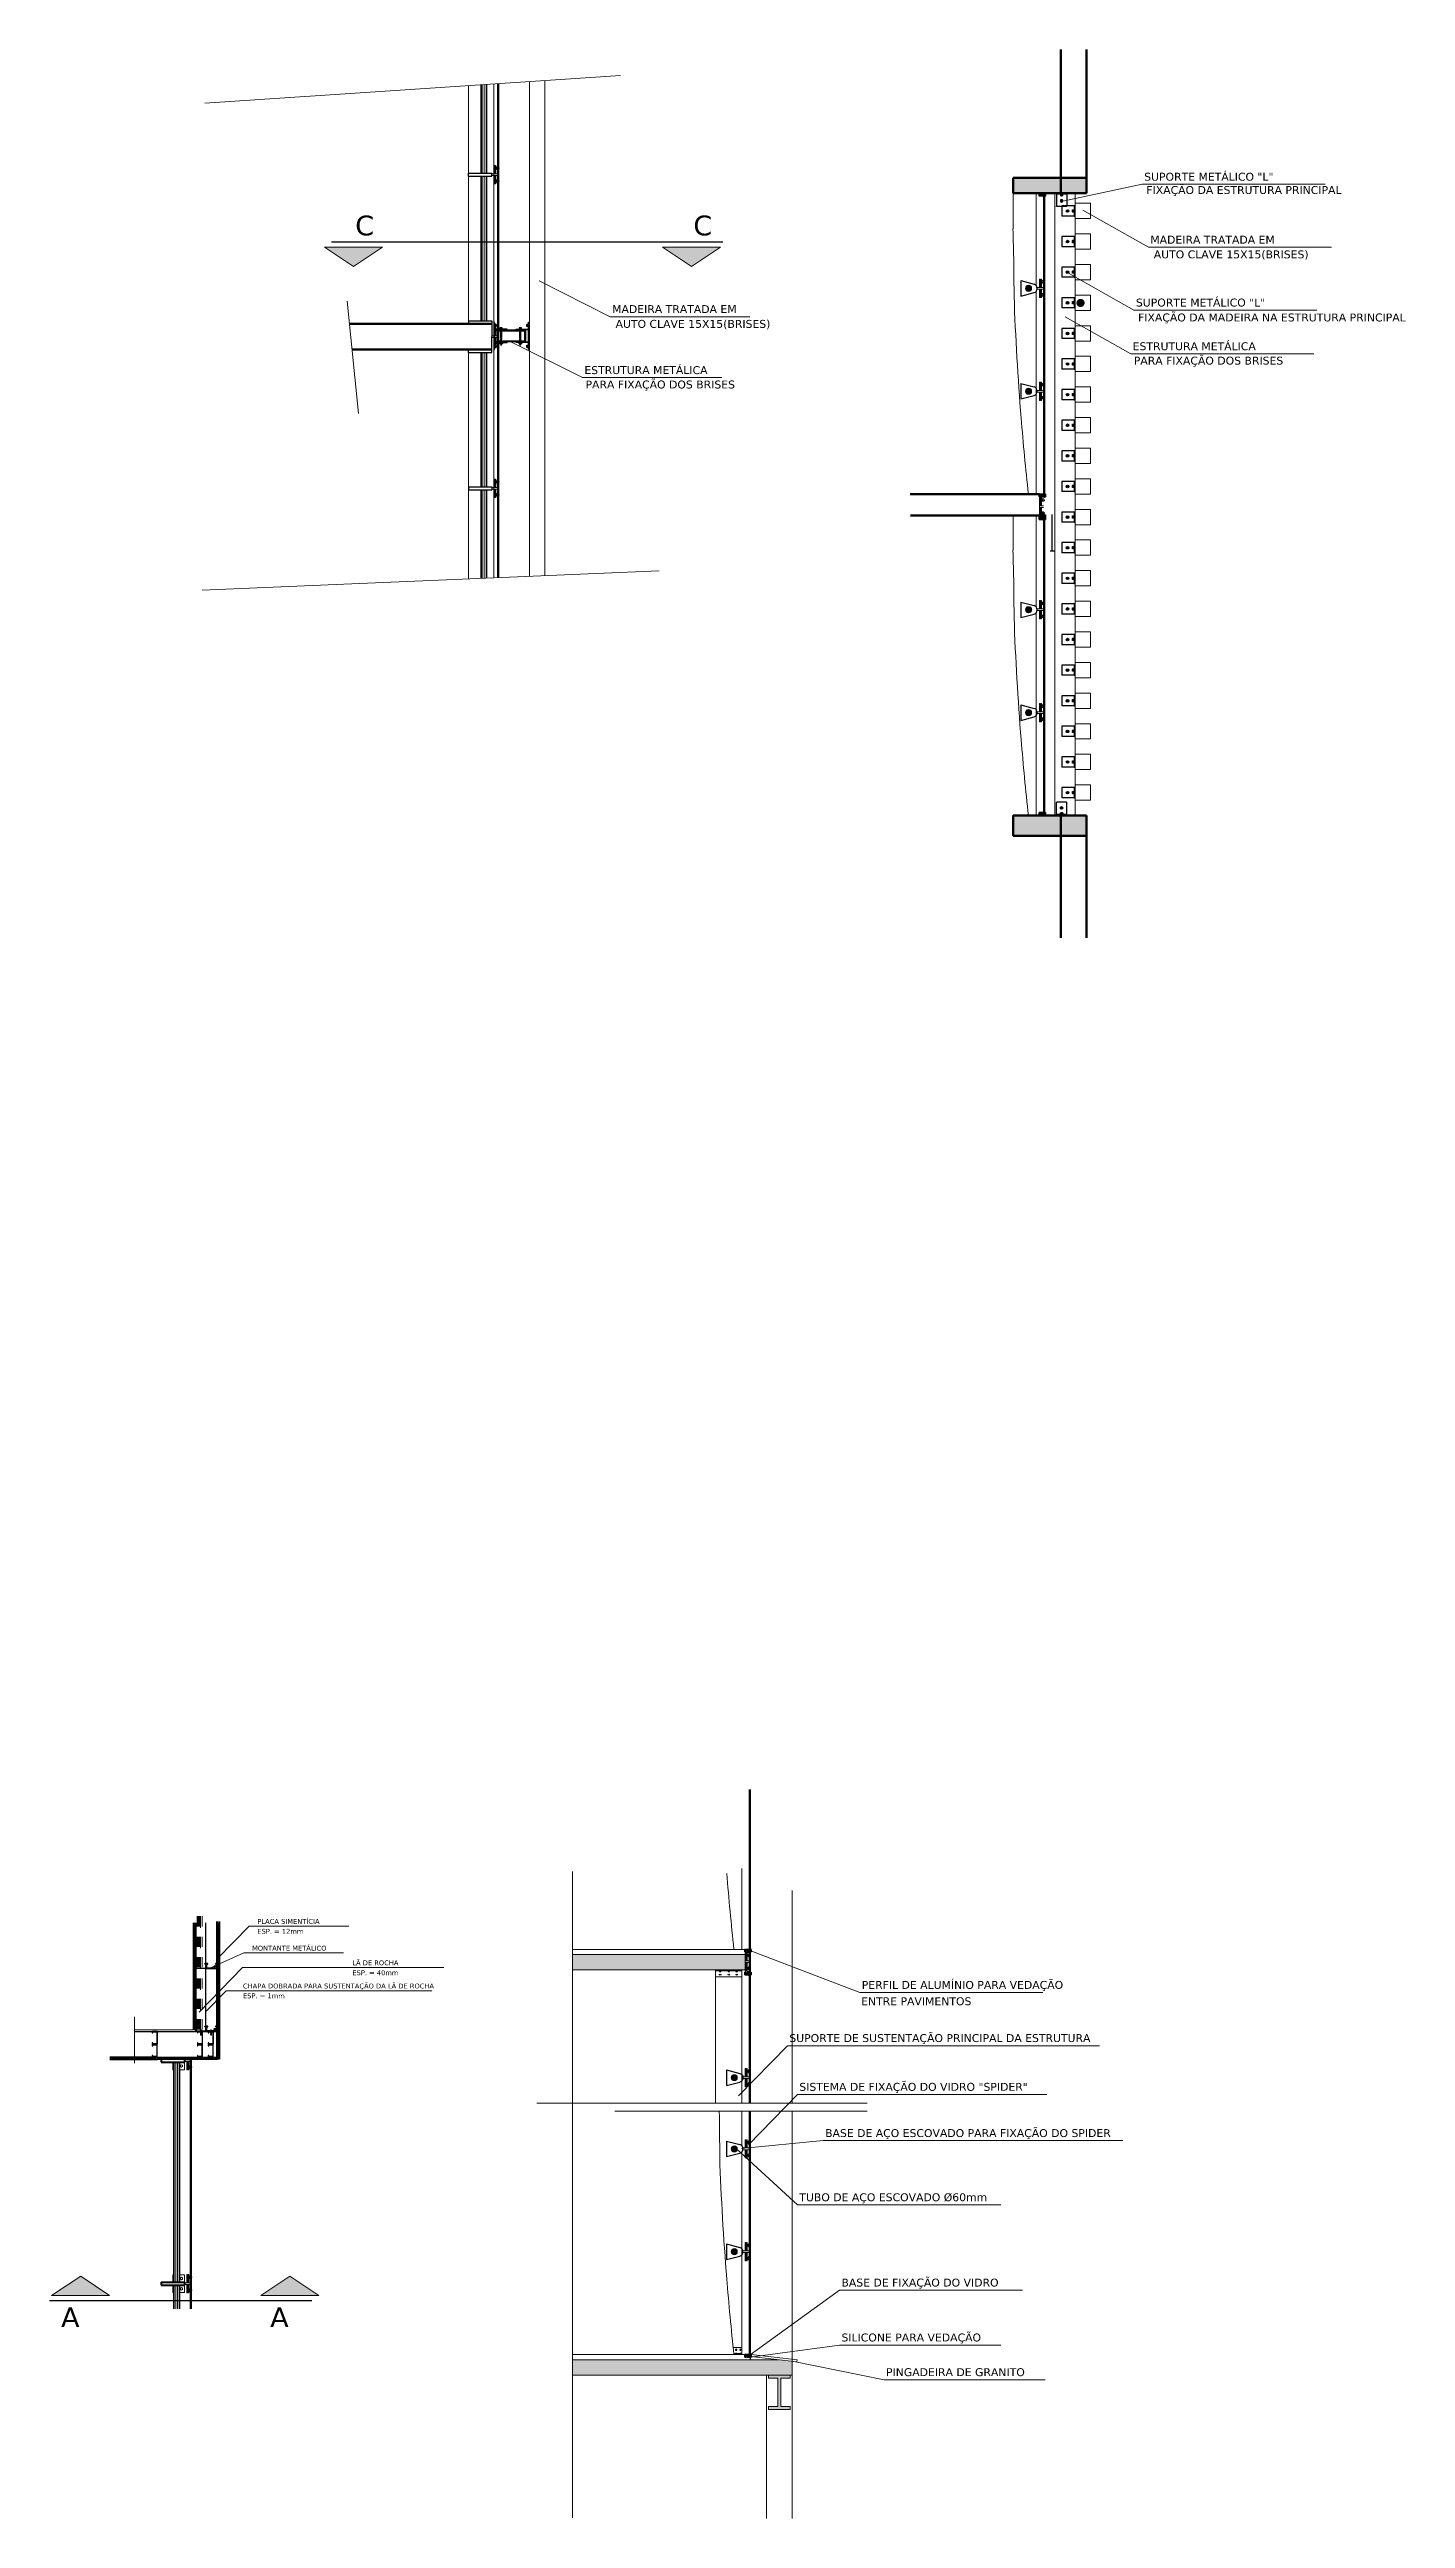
# Model space of a CAD drawing. Header units: millimetres. Extents: x 908.4 to 963.4, y 274.9 to 316.3.
# Drawn here: x 950.08 to 963.38, y 292.08 to 316.28 of the extents above; entities that cross this region are included whole.
import ezdxf

# ---------------------------------------------------------------- set-up
doc = ezdxf.new("R2010")
doc.units = ezdxf.units.MM
doc.header["$LTSCALE"] = 10
for name, pattern in [('BORDERX2', [3.5, 1, -0.5, 1, -0.5, 0, -0.5]), ('DASHDOT', [25.4, 12.7, -6.35, 0, -6.35]), ('HIDDEN', [9.525, 6.35, -3.175])]:
    doc.linetypes.add(name, pattern=pattern)
doc.layers.get('0').update_dxf_attribs({"color": 90})
for name, color, linetype in [('1', 130, 'Continuous'), ('ACCESORIO', 90, 'Continuous'), ('CIEL', 8, 'Continuous'), ('DATA', 9, 'Continuous'), ('ESTRUCTURA', 90, 'Continuous'), ('FONDO', 8, 'Continuous'), ('pn 05', 50, 'Continuous'), ('pn 06', 1, 'Continuous'), ('TEX1', 90, 'Continuous'), ('VIDRO', 140, 'Continuous')]:
    doc.layers.add(name, color=color, linetype=linetype)
for name, color, linetype, lineweight in [('A-perf', 180, 'Continuous', 9), ('CINZA', 252, 'Continuous', 13), ('cinza 03', 252, 'Continuous', 13), ('COTA', 90, 'Continuous', 9), ('HACHT', 90, 'Continuous', 9), ('linha estutura', 252, 'Continuous', 13), ('PAREDES 2', 1, 'Continuous', 50), ('pn 02', 16, 'Continuous', 20), ('pn 04', 130, 'Continuous', 40), ('PN-01', 90, 'Continuous', 13), ('PN-03', 180, 'Continuous', 30)]:
    doc.layers.add(name, color=color, linetype=linetype, lineweight=lineweight)
doc.styles.add('cotanivel', font='verdana.TTF', dxfattribs={"height": 3})
pattern_1 = [(45, (797.391003, 285.470744), (-0.0070710678, 0.0070710678), []), (135, (797.391003, 285.470744), (-0.0070710678, -0.0070710678), [])]

msp = doc.modelspace()

# ---------------------------------------------------------------- texts
at = {"layer": 'COTA', "style": 'cotanivel'}
for s, height, p in [('SUPORTE METÁLICO "L" ', 0.07741, (960.813, 314.992, -0.26)), ('FIXAÇÃO DA ESTRUTURA PRINCIPAL', 0.07741, (960.834, 314.862, -0.26)), ('C', 0.194, (953.078, 314.456)), ('C', 0.194, (956.393, 314.456)), ('MADEIRA TRATADA EM ', 0.07741, (960.873, 314.375, -0.246)), (' AUTO CLAVE 15X15(BRISES)', 0.07741, (960.873, 314.231, -0.246)), ('SUPORTE METÁLICO "L" ', 0.07741, (960.732, 313.759, -0.246)), ('MADEIRA TRATADA EM ', 0.07741, (955.597, 313.695, -0.26)), (' AUTO CLAVE 15X15(BRISES)', 0.07741, (955.597, 313.55, -0.26)), ('FIXAÇÃO DA MADEIRA NA ESTRUTURA PRINCIPAL', 0.07741, (960.753, 313.613, -0.246)), ('ESTRUTURA METÁLICA', 0.07741, (960.7, 313.331, -0.246)), ('ESTRUTURA METÁLICA', 0.07741, (955.325, 313.097, -0.246)), ('PARA FIXAÇÃO DOS BRISES', 0.07741, (960.711, 313.19, -0.246)), ('PARA FIXAÇÃO DOS BRISES', 0.07741, (955.336, 312.956, -0.246)), ('PLACA SIMENTÍCIA', 0.0478, (952.119, 297.91, -0.161)), ('MONTANTE METÁLICO', 0.0478, (952.067, 297.648, -0.161)), ('ESP. = 12mm', 0.0478, (952.119, 297.813, -0.161)), ('LÃ DE ROCHA ', 0.0478, (953.05, 297.504, -0.161)), ('ESP. = 40mm', 0.0478, (953.05, 297.407, -0.161)), ('CHAPA DOBRADA PARA SUSTENTAÇÃO DA LÃ DE ROCHA', 0.0478, (951.978, 297.277, -0.161)), ('ESP. = 1mm', 0.0478, (951.978, 297.181, -0.161)), ('ENTRE PAVIMENTOS', 0.07741, (958.038, 297.113)), ('PERFIL DE ALUMÍNIO PARA VEDAÇÃO ', 0.07741, (958.044, 297.273)), ('SUPORTE DE SUSTENTAÇÃO PRINCIPAL DA ESTRUTURA', 0.07741, (957.334, 296.752)), ('SISTEMA DE FIXAÇÃO DO VIDRO "SPIDER"', 0.07741, (957.432, 296.274)), ('BASE DE AÇO ESCOVADO PARA FIXAÇÃO DO SPIDER', 0.07741, (957.685, 295.821)), ('TUBO DE AÇO ESCOVADO %%C60mm', 0.07741, (957.432, 295.192)), ('BASE DE FIXAÇÃO DO VIDRO', 0.07741, (957.845, 294.356)), ('A', 0.194, (950.194, 293.958)), ('A', 0.194, (952.244, 293.958)), ('SILICONE PARA VEDAÇÃO', 0.07741, (957.845, 293.818)), ('PINGADEIRA DE GRANITO', 0.07741, (958.282, 293.478))]:
    msp.add_text(s, height=height, dxfattribs=at).set_placement(p)

# ---------------------------------------------------------------- blocks, each defined once
blk = doc.blocks.new('TA-LARGO')
at = {"color": 7, "linetype": 'HIDDEN'}
for p, q in [((-3, 3), (-4, 3)), ((-4, 3), (-4, 0)), ((-3, 0), (-4, 0)), ((3, 3), (-3, 3)), ((3, 0), (-3, 0)), ((-2, 3), (-2, 0)), ((-2, 0), (-2, -1)), ((2, 3), (2, 0)), ((3, 3), (4, 3)), ((3, 0), (4, 0)), ((4, 3), (4, 0)), ((-2, -1), (-3, -1)), ((-2, -1), (-3, -1)), ((-2, -1), (0, -1)), ((2, 0), (2, -1))]:
    blk.add_line(p, q, dxfattribs=at)
at = {"linetype": 'HIDDEN'}
for p, q in [((0, -1), (-3, -1)), ((-2, -1), (0, -1))]:
    blk.add_line(p, q, dxfattribs=at)
at = {"color": 7}
for p, q in [((-3, -3), (2, -1)), ((3, -2), (-3, -3)), ((3, -2), (-3, -3)), ((-3, -5), (2, -3)), ((3, -4), (-3, -5)), ((-3, -7), (2, -6)), ((3, -6), (-3, -7)), ((-2, -8), (-3, -7)), ((-3, -9), (2, -8)), ((3, -8), (-3, -9)), ((-2, -10), (-3, -9)), ((3, -10), (-3, -12)), ((-3, -12), (2, -10)), ((-3, -14), (2, -12)), ((-2, -12), (-3, -12)), ((3, -13), (-3, -14)), ((-3, -16), (2, -14)), ((-2, -14), (-3, -14)), ((3, -15), (-3, -16)), ((3, -15), (-3, -16)), ((-3, -18), (2, -16)), ((3, -17), (-3, -18)), ((-3, -20), (2, -19)), ((3, -19), (-3, -20)), ((-2, -21), (-3, -20)), ((-3, -22), (2, -21)), ((3, -21), (-3, -22)), ((-2, -23), (-3, -22)), ((3, -23), (-3, -25)), ((-3, -25), (2, -23)), ((-3, -27), (2, -25)), ((-2, -25), (-3, -25)), ((3, -26), (-3, -27)), ((-3, -29), (2, -27)), ((-2, -27), (-3, -27)), ((3, -28), (-3, -29)), ((-3, -31), (2, -29)), ((-2, -29), (-3, -29)), ((3, -30), (-3, -31)), ((3, -30), (-3, -31)), ((-3, -33), (2, -31)), ((3, -32), (-3, -33)), ((3, -34), (-3, -35)), ((-3, -35), (2, -34)), ((-2, -36), (-3, -35)), ((3, -36), (-3, -37)), ((-3, -37), (2, -36)), ((-2, -38), (-3, -37)), ((-3, -40), (2, -38)), ((3, -38), (-3, -40)), ((-2, -40), (-3, -40)), ((-3, -42), (2, -40)), ((3, -41), (-3, -42)), ((-2, -42), (-3, -42)), ((-3, -44), (2, -42)), ((3, -43), (-3, -44)), ((-2, -44), (-3, -44)), ((-2, -1), (-2, -3)), ((-2, -4), (3, -2)), ((3, -4), (-2, -6)), ((-2, -6), (-2, -7)), ((-2, -8), (3, -6)), ((-2, -8), (-2, -9)), ((-2, -10), (3, -8)), ((-2, -12), (3, -10)), ((-2, -10), (-2, -11)), ((-2, -12), (-2, -13)), ((-2, -14), (3, -13)), ((-2, -14), (-2, -16)), ((-2, -16), (3, -15)), ((3, -17), (-2, -19)), ((-2, -19), (-2, -20)), ((-2, -21), (3, -19)), ((-2, -21), (-2, -22)), ((-2, -23), (3, -21)), ((-2, -25), (3, -23)), ((-2, -23), (-2, -24)), ((-2, -25), (-2, -26)), ((-2, -27), (3, -26)), ((-2, -27), (-2, -28)), ((-2, -29), (3, -28)), ((-2, -29), (-2, -31)), ((-2, -32), (3, -30)), ((3, -32), (-2, -34)), ((-2, -36), (3, -34)), ((-2, -34), (-2, -35)), ((-2, -38), (3, -36)), ((-2, -36), (-2, -37)), ((-2, -38), (-2, -39)), ((-2, -40), (3, -38)), ((-2, -40), (-2, -41)), ((-2, -42), (3, -41)), ((-2, -42), (-2, -44)), ((-2, -44), (3, -43)), ((-2, -44), (-2, -45)), ((0, -47), (-2, -45)), ((0, -47), (2, -45)), ((3, -2), (2, -1)), ((2, -2), (2, -3)), ((2, -3), (3, -4)), ((2, -4), (2, -6)), ((2, -6), (3, -6)), ((2, -7), (2, -8)), ((3, -8), (2, -8)), ((2, -9), (2, -10)), ((3, -10), (2, -10)), ((2, -11), (2, -12)), ((3, -13), (2, -12)), ((2, -13), (2, -14)), ((3, -15), (2, -14)), ((2, -15), (2, -16)), ((2, -16), (3, -17)), ((2, -17), (2, -19)), ((2, -19), (2, -21)), ((2, -19), (3, -19)), ((3, -21), (2, -21)), ((2, -22), (2, -23)), ((3, -23), (2, -23)), ((2, -24), (2, -25)), ((3, -26), (2, -25)), ((2, -26), (2, -27)), ((3, -28), (2, -27)), ((2, -28), (2, -29)), ((3, -30), (2, -29)), ((2, -30), (2, -31)), ((2, -31), (3, -32)), ((2, -32), (2, -34)), ((2, -34), (3, -34)), ((2, -34), (2, -36)), ((3, -36), (2, -36)), ((2, -37), (2, -38)), ((3, -38), (2, -38)), ((2, -39), (2, -40)), ((3, -41), (2, -40)), ((2, -41), (2, -42)), ((3, -43), (2, -42)), ((2, -43), (2, -45))]:
    blk.add_line(p, q, dxfattribs=at)
for points in [[(-2, -6), (-3, -5), (-2, -5), (-2, -4), (-3, -3), (-2, -3)], [(-2, -19), (-3, -18), (-2, -18), (-2, -16), (-3, -16), (-2, -16)], [(-2, -34), (-3, -33), (-2, -33), (-2, -32), (-3, -31), (-2, -31)]]:
    blk.add_lwpolyline(points, dxfattribs=at)
at = {"color": 7, "linetype": 'HIDDEN'}
for centre, radius, start, end in [((-3, 1), 1.63, 51.9056, 127.6634), ((-3, 2), 1.63, 231.9056, 307.6634), ((0, -3), 6, 70.3133, 109.2557), ((0, 6), 6, 250.3133, 289.2557), ((3, 1), 1.63, 51.9056, 127.6634), ((3, 2), 1.63, 231.9056, 307.6634)]:
    blk.add_arc(centre, radius, start, end, dxfattribs=at)
blk = doc.blocks.new('A$C43351A97')
at = {"layer": 'DATA'}
for p, q in [((0, 1), (0, 3.5)), ((0, 3.5), (0.5, 3.5)), ((3.5, 1), (0, 1)), ((0.1, 3.4), (0.1, 3.1)), ((0.1, 3.4), (0.1, 3.4)), ((0.1, 3.4), (0.1, 3.4)), ((0.1, 3.4), (0.1, 3.4)), ((0.5, 3.4), (0.1, 3.4)), ((0.5, 3.4), (0.1, 3.4)), ((0.1, 3.3), (0.1, 3.1)), ((0.1, 3.1), (0.1, 3)), ((0.1, 3.1), (0.5, 3)), ((0.1, 3), (0.5, 3)), ((0.1, 3), (0.1, 3)), ((0.1, 3), (0.1, 3)), ((0.1, 2.9), (0.1, 1.1)), ((0.1, 2.9), (0.1, 2.9)), ((0.1, 2.9), (0.1, 2.9)), ((0.1, 2.9), (0.1, 2.9)), ((0.5, 2.9), (0.1, 2.9)), ((0.1, 1.1), (2.9, 1.1)), ((0.1, 1.1), (0.1, 1.1)), ((0.1, 1.1), (0.1, 1.1)), ((0.1, 1.1), (0.1, 1.1)), ((0.2, 3.3), (0.3, 3.3)), ((0.3, 3.3), (0.2, 3.3)), ((0.3, 3.1), (0.2, 3.2)), ((0.2, 3.2), (0.3, 3.1)), ((0.3, 3.3), (0.4, 3.3)), ((0.3, 3.3), (0.3, 3.3)), ((0.3, 3.3), (0.3, 3.3)), ((0.6, 3.3), (0.3, 3.3)), ((0.3, 3.2), (0.3, 3.1)), ((0.4, 3.2), (0.3, 3.2)), ((0.3, 3.2), (0.6, 3.2)), ((0.3, 3.1), (0.3, 3.2)), ((0.3, 2.8), (0.3, 2.2)), ((0.6, 2.8), (0.3, 2.8)), ((0.3, 2.2), (2.7, 2.2)), ((0.4, 3.3), (0.5, 3.4)), ((0.5, 3), (0.4, 3.2)), ((0.4, 2.6), (0.9, 2.6)), ((0.4, 2.4), (0.4, 2.6)), ((2.7, 2.3), (0.4, 2.3)), ((0.5, 3.5), (0.5, 3.4)), ((0.5, 3.4), (0.5, 3.4)), ((0.5, 3.4), (0.5, 3.4)), ((0.5, 3.4), (0.5, 3.4)), ((0.5, 3.4), (0.5, 3.4)), ((0.5, 3.4), (0.5, 3.4)), ((0.5, 3.4), (0.5, 3.4)), ((0.5, 3.4), (0.5, 3.4)), ((0.5, 3), (0.5, 2.9)), ((0.5, 3), (0.5, 3)), ((0.5, 3), (0.5, 3)), ((0.5, 3), (0.5, 3)), ((0.5, 3), (0.5, 3)), ((0.5, 3), (0.5, 3)), ((0.5, 3), (0.5, 3)), ((0.5, 3), (0.5, 3)), ((0.6, 3.5), (0.6, 3.3)), ((0.9, 3.5), (0.6, 3.5)), ((0.6, 3.2), (0.6, 2.8)), ((0.7, 3.4), (0.9, 3.4)), ((0.7, 2.8), (0.7, 3.4)), ((0.9, 2.8), (0.7, 2.8)), ((0.9, 3.4), (0.9, 3.5)), ((0.9, 2.6), (0.9, 2.8)), ((4.8, 4), (2.1, 3.5)), ((2.1, 4), (4.8, 3.5)), ((2.1, 4), (2.1, 3.5)), ((4.8, 4), (2.1, 4)), ((2.1, 3.5), (4.8, 3.5)), ((2.7, 2.4), (2.7, 2.3)), ((2.7, 2.2), (2.7, 2.1)), ((3, 2.5), (2.8, 2.5)), ((2.8, 2), (3, 2)), ((2.9, 2.4), (3, 2.4)), ((2.9, 2.4), (2.9, 2.4)), ((5.6, 2.3), (2.9, 2.3)), ((2.9, 2.3), (3, 2.3)), ((2.9, 2.3), (2.9, 2.3)), ((2.9, 2.2), (3, 2.2)), ((2.9, 2.2), (2.9, 2.2)), ((2.9, 2.2), (3.5, 2.2)), ((3, 2.1), (2.9, 2.1)), ((3, 2.1), (2.9, 2.1)), ((2.9, 1.1), (3, 1.1)), ((3, 3.5), (3, 2.4)), ((5.2, 3.5), (3, 3.5)), ((3, 2), (3, 2.1)), ((3, 1.5), (3.1, 1.5)), ((3, 1.4), (3, 1.5)), ((3, 1.1), (3, 1.4)), ((3, 1.1), (3, 1.1)), ((3, 1.1), (3, 1.1)), ((3.1, 3.4), (5.2, 3.4)), ((3.1, 2.3), (3.1, 3.4)), ((3.1, 2.2), (3.1, 2)), ((3.1, 2), (3.7, 2)), ((3.6, 1.9), (3.1, 1.9)), ((3.1, 1.6), (3.5, 1.6)), ((3.1, 1.5), (3.1, 1.6)), ((3.5, 1.5), (3.1, 1.4)), ((3.1, 1.5), (3.1, 1.4)), ((3.1, 1.5), (3.1, 1.5)), ((3.1, 1.5), (3.1, 1.5)), ((3.5, 1.5), (3.1, 1.5)), ((3.1, 1.4), (3.1, 1.2)), ((3.1, 1.4), (3.1, 1.1)), ((3.1, 1.1), (3.5, 1.1)), ((3.1, 1.1), (3.5, 1.1)), ((3.1, 1.1), (3.1, 1.1)), ((3.1, 1.1), (3.1, 1.1)), ((3.1, 1.1), (3.1, 1.1)), ((3.2, 1.3), (3.3, 1.4)), ((3.2, 1.3), (3.3, 1.4)), ((3.3, 1.2), (3.2, 1.2)), ((3.3, 1.2), (3.2, 1.2)), ((3.3, 1.4), (3.3, 1.3)), ((3.3, 1.4), (3.3, 1.3)), ((3.3, 1.3), (3.7, 1.3)), ((3.3, 1.3), (3.4, 1.3)), ((3.3, 1.2), (3.3, 1.2)), ((3.7, 1.2), (3.3, 1.2)), ((3.3, 1.2), (3.3, 1.2)), ((3.4, 1.2), (3.3, 1.2)), ((3.4, 1.3), (3.5, 1.5)), ((3.5, 1.1), (3.4, 1.2)), ((3.5, 2.2), (3.5, 2.1)), ((3.5, 1.6), (3.5, 1.5)), ((3.5, 1.5), (3.5, 1.4)), ((3.5, 1.5), (3.5, 1.5)), ((3.5, 1.5), (3.5, 1.5)), ((3.5, 1.5), (3.5, 1.5)), ((3.5, 1.4), (3.5, 1.5)), ((3.5, 1.4), (3.5, 1.4)), ((3.5, 1.4), (3.5, 1.4)), ((3.5, 1.1), (3.5, 1)), ((3.5, 1.1), (3.5, 1.1)), ((3.5, 1.1), (3.5, 1.1)), ((3.5, 1.1), (3.5, 1.1)), ((3.5, 1.1), (3.5, 1.1)), ((3.5, 1.1), (3.5, 1.1)), ((3.5, 1.1), (3.5, 1.1)), ((3.5, 1.1), (3.5, 1.1)), ((3.6, 2.2), (3.7, 2.2)), ((3.6, 2.2), (5.6, 2.2)), ((3.7, 2.1), (3.6, 2.1)), ((3.7, 2.1), (3.6, 2.1)), ((3.6, 2), (3.7, 2)), ((3.6, 1.5), (3.6, 1.9)), ((3.6, 1.1), (3.7, 1.1)), ((3.6, 1), (3.6, 1.1)), ((3.8, 1), (3.6, 1)), ((4.2, 0.9), (3.6, 1)), ((3.7, 2.2), (3.8, 2.2)), ((3.7, 2), (3.7, 2.1)), ((3.7, 1.9), (3.7, 1.5)), ((3.7, 1.9), (3.7, 1.9)), ((3.7, 1.5), (3.8, 1.5)), ((3.7, 1.3), (3.7, 1.4)), ((3.7, 1.1), (3.7, 1.2)), ((3.8, 2.2), (3.8, 1.9)), ((3.9, 1.3), (3.8, 1.1)), ((3.8, 1.1), (3.9, 1.1)), ((4, 1.5), (3.9, 1.3)), ((3.9, 1.5), (3.9, 1.3)), ((3.9, 1.1), (3.9, 1)), ((4.2, 1.3), (4, 1.5)), ((4, 1.3), (4, 1)), ((4.1, 1), (4.1, 1.3)), ((4.2, 0), (4.2, 1.5)), ((5.4, 1.5), (4.2, 1.5)), ((4.8, 3.5), (4.8, 4)), ((5.3, 3.2), (5, 2.7)), ((5, 2.7), (5, 2.4)), ((5.1, 2.7), (5.4, 3.1)), ((5.1, 2.4), (5.1, 2.7)), ((5.4, 3.2), (5.2, 3.5)), ((5.2, 3.4), (5.3, 3.2)), ((5.2, 0), (5.2, 1.5)), ((5.2, 0.9), (5.7, 0.9)), ((5.4, 3.5), (5.4, 3.3)), ((5.6, 3.5), (5.4, 3.5)), ((5.4, 3.3), (5.5, 3.3)), ((5.4, 3.3), (5.4, 3.3)), ((5.4, 3.3), (5.4, 3.3)), ((5.4, 3.1), (5.4, 3.1)), ((5.4, 3.1), (5.4, 2.9)), ((5.4, 3.1), (5.4, 3.1)), ((5.4, 3.1), (5.4, 3.1)), ((5.6, 3.1), (5.4, 3.1)), ((5.4, 1.6), (5.4, 1.4)), ((5.4, 1.4), (5.6, 1.4)), ((5.4, 1.4), (5.4, 1.4)), ((5.4, 1.4), (5.4, 1.4)), ((5.4, 1.3), (5.4, 1.3)), ((5.4, 1.2), (5.4, 1.3)), ((5.4, 1.2), (5.4, 1)), ((5.5, 1.2), (5.4, 1.2)), ((5.4, 1), (5.6, 1)), ((5.5, 3.3), (5.6, 3.2)), ((5.5, 3), (5.7, 3)), ((5.5, 2.9), (5.5, 3)), ((5.5, 1.5), (5.5, 1.6)), ((5.7, 1.5), (5.5, 1.5)), ((5.6, 1.3), (5.5, 1.2)), ((5.7, 3.5), (5.6, 3.5)), ((5.6, 3.3), (5.6, 3.5)), ((5.6, 3.3), (5.6, 3.3)), ((5.7, 3.3), (5.6, 3.3)), ((5.6, 1.2), (5.7, 1.2)), ((5.6, 1.2), (5.6, 1.2)), ((5.6, 1), (5.6, 1.2)), ((5.6, 1), (5.7, 1.1)), ((5.7, 3.5), (6.2, 3.5)), ((5.7, 3.3), (5.7, 3.5)), ((5.7, 3.3), (5.7, 3.3)), ((5.7, 3), (5.7, 3)), ((5.7, 3), (5.7, 2.4)), ((5.7, 2.1), (5.7, 1.5)), ((5.7, 1.1), (5.7, 1.2)), ((5.7, 1.2), (5.7, 1.2)), ((6.2, 1), (5.7, 1)), ((6.2, 0.9), (5.7, 0.9)), ((6.2, 3.5), (5.8, 3.4)), ((5.8, 3.4), (5.8, 3.3)), ((5.9, 3.2), (5.8, 3.3)), ((5.8, 1.4), (5.8, 3.1)), ((5.8, 3.1), (5.9, 3.1)), ((5.9, 1.4), (5.8, 1.4)), ((5.8, 1.2), (5.9, 1.3)), ((5.8, 1.2), (5.8, 1.1)), ((5.8, 1.1), (6.2, 1.1)), ((5.9, 3.1), (5.9, 3.2)), ((5.9, 1.3), (5.9, 1.4)), ((6.2, 3.5), (6.2, 1)), ((6.2, 2.8), (6.2, 3.5)), ((6.2, 2.3), (6.2, 2.8)), ((6.2, 1.7), (6.2, 2.3)), ((6.2, 1.1), (6.2, 1.7))]:
    blk.add_line(p, q, dxfattribs=at)
blk.add_circle((5.1, 3.8), 0.243, dxfattribs=at)
for centre, radius, start, end in [((0.1, 3.3), 0.0625, 90, 168.6195), ((0.1, 3.1), 0.0625, 191.3805, 270), ((0.2, 3.2), 0.0784, 135.8757, 224.1243), ((0.2, 3.2), 0.0469, 124.4366, 235.5634), ((0.3, 3.3), 0.0272, 0, 124.4366), ((0.3, 3.3), 0.025, 360, 124.4366), ((0.3, 3.1), 0.0272, 235.5634, 360), ((0.3, 3.1), 0.025, 235.5634, 360), ((0.4, 2.6), 0.0625, 90, 180), ((0.4, 2.4), 0.0625, 180, 270), ((2.8, 2.4), 0.0625, 90, 180), ((2.8, 2.1), 0.0625, 180, 270), ((2.9, 2.4), 0.041, 90, 270), ((2.9, 2.4), 0.0312, 90, 254.9671), ((2.9, 2.4), 0.0312, 270, 0), ((2.9, 2.1), 0.031, 105.9955, 270.0045), ((2.9, 2.1), 0.041, 90, 270), ((3, 2.4), 0.03, 270, 90), ((3, 2.3), 0.0312, 270, 0), ((3, 2.2), 0.031, 360, 90), ((3, 2.1), 0.031, 359.9988, 90.0012), ((3, 2.1), 0.03, 270, 90), ((3.1, 2), 0.094, 179.9974, 270.0011), ((3.1, 2.2), 0.00000125, 180, 0), ((3.1, 1.4), 0.0625, 90, 168.6195), ((3.1, 1.2), 0.0625, 191.3805, 270), ((3.2, 1.3), 0.0469, 124.3556, 235.6444), ((3.2, 1.3), 0.0784, 135.8757, 224.1243), ((3.3, 1.4), 0.025, 359.9961, 124.0039), ((3.3, 1.4), 0.0272, 360, 124.4366), ((3.3, 1.2), 0.025, 235.7316, 359.7219), ((3.3, 1.2), 0.0272, 235.5634, 360), ((3.6, 2.1), 0.0625, 180, 270), ((3.6, 1.1), 0.039, 0.1803, 180), ((3.6, 1), 0.039, 180, 262.0731), ((3.6, 2.1), 0.0309, 105.337, 270.1276), ((3.6, 2.1), 0.041, 90, 270), ((3.7, 1.5), 0.125, 180, 270), ((3.6, 1), 0.03, 180, 224.9885), ((3.6, 1), 0.03, 224.9885, 270.0115), ((3.7, 2.1), 0.031, 360, 90), ((3.7, 2.1), 0.031, 270, 90), ((3.7, 1.9), 0.062, 270, 360), ((3.8, 2.2), 0.031, 0, 90), ((3.8, 1.5), 0.062, 360, 90), ((3.8, 1), 0.03, 270, 0.0048), ((4, 1.5), 0.037, 43.0014, 150), ((4, 1.3), 0.0537, 21.4588, 158.5412), ((4, 1.1), 0.0537, 201.4588, 338.5412), ((5.1, 2.4), 0.04, 180, 0), ((5.4, 3.3), 0.025, 180, 270), ((5.3, 3.2), 0.0938, 330, 30), ((5.4, 3.1), 0.025, 90, 180), ((5.4, 2.9), 0.05, 180, 0), ((5.4, 1.6), 0.05, 0, 180), ((5.4, 1.4), 0.025, 180, 270), ((5.4, 1.2), 0.025, 90, 180), ((5.9, 3.7), 0.337, 118.3035, 217.999), ((5.7, 3.5), 0.015, 90, 256.2619), ((5.6, 3.1), 0.0414, 270, 45), ((5.6, 2.4), 0.0625, 270, 0), ((5.6, 2.1), 0.0625, 0, 90), ((5.6, 1.4), 0.0414, 315, 90), ((5.7, 1), 0.015, 103.7381, 270), ((5.8, 3.3), 0.04, 180, 0), ((5.8, 3.3), 0.05, 166.1135, 339.8945), ((5.8, 1.2), 0.04, 0, 180), ((5.8, 1.2), 0.05, 20.1055, 193.8865), ((5.9, 3.2), 0.0625, 360, 60), ((5.9, 1.3), 0.0625, 300, 360)]:
    blk.add_arc(centre, radius, start, end, dxfattribs=at)
blk = doc.blocks.new('SPIDERLADO')
at = {"layer": '1'}
h = blk.add_hatch(dxfattribs=at)
h.set_pattern_fill('LINE', color=256, scale=0.022502, angle=45, style=0)
h.set_pattern_definition([(45, (-190.9028623, 32.652582), (-0.001988936716, 0.001988936716), [])])
h.paths.add_polyline_path([(-0.047, 0, 0.528848), (-0.085, 0.026), (-0.101, 0.01, 1.19142)])
for p, q in [((0, 0.076), (-0.129, 0.042)), ((0, 0.076), (0, -0.076)), ((0, -0.076), (-0.129, -0.042))]:
    blk.add_line(p, q)
blk.add_arc((-0.116, 0), 0.0442, 107.4107, 252.5893)
at = {"layer": 'A-perf', "color": 8}
for radius in [0.03, 0.028]:
    blk.add_circle((-0.075, 0), radius, dxfattribs=at)
at = {"layer": 'PN-01'}
for p, q in [((-0.195, 0.063), (-0.235, 0.063)), ((-0.225, 0.067), (-0.23, 0.07)), ((-0.225, 0.066), (-0.23, 0.069)), ((-0.195, 0.064), (-0.23, 0.064)), ((-0.195, 0.062), (-0.23, 0.062)), ((-0.225, 0.06), (-0.23, 0.058)), ((-0.225, 0.059), (-0.23, 0.056)), ((-0.195, 0.064), (-0.229, 0.064)), ((-0.22, 0.067), (-0.225, 0.067)), ((-0.22, 0.066), (-0.225, 0.066)), ((-0.22, 0.06), (-0.225, 0.06)), ((-0.22, 0.059), (-0.225, 0.059)), ((-0.214, 0.079), (-0.22, 0.079)), ((-0.214, 0.048), (-0.22, 0.048)), ((-0.159, 0.009), (-0.22, 0.009)), ((-0.21, 0.072), (-0.214, 0.079)), ((-0.21, 0.055), (-0.214, 0.048)), ((-0.202, 0.072), (-0.21, 0.072)), ((-0.202, 0.055), (-0.21, 0.055)), ((-0.202, 0.089), (-0.202, 0.009)), ((-0.195, 0.089), (-0.202, 0.089)), ((-0.195, 0.078), (-0.202, 0.078)), ((-0.195, 0.048), (-0.202, 0.048)), ((-0.195, 0.034), (-0.202, 0.034)), ((-0.195, 0.089), (-0.195, 0.009)), ((-0.189, 0.072), (-0.195, 0.076)), ((-0.189, 0.055), (-0.195, 0.051)), ((-0.193, 0.074), (-0.193, 0.052)), ((-0.192, 0.074), (-0.192, 0.053)), ((-0.191, 0.073), (-0.191, 0.053)), ((-0.189, 0.089), (-0.189, 0.08)), ((-0.189, 0.089), (-0.183, 0.089)), ((-0.189, 0.08), (-0.189, 0.047)), ((-0.189, 0.047), (-0.189, 0.009)), ((-0.189, 0.034), (-0.183, 0.034)), ((-0.183, 0.089), (-0.183, 0.009)), ((-0.195, -0.063), (-0.235, -0.063)), ((-0.225, -0.059), (-0.23, -0.056)), ((-0.225, -0.06), (-0.23, -0.058)), ((-0.195, -0.062), (-0.23, -0.062)), ((-0.195, -0.064), (-0.23, -0.064)), ((-0.225, -0.066), (-0.23, -0.069)), ((-0.225, -0.067), (-0.23, -0.07)), ((-0.195, -0.064), (-0.229, -0.064)), ((-0.22, -0.059), (-0.225, -0.059)), ((-0.22, -0.06), (-0.225, -0.06)), ((-0.22, -0.066), (-0.225, -0.066)), ((-0.22, -0.067), (-0.225, -0.067)), ((-0.159, -0.009), (-0.22, -0.009)), ((-0.214, -0.048), (-0.22, -0.048)), ((-0.214, -0.079), (-0.22, -0.079)), ((-0.21, -0.055), (-0.214, -0.048)), ((-0.21, -0.072), (-0.214, -0.079)), ((-0.202, -0.055), (-0.21, -0.055)), ((-0.202, -0.072), (-0.21, -0.072)), ((-0.202, -0.089), (-0.202, -0.009)), ((-0.195, -0.034), (-0.202, -0.034)), ((-0.195, -0.048), (-0.202, -0.048)), ((-0.195, -0.078), (-0.202, -0.078)), ((-0.195, -0.089), (-0.202, -0.089)), ((-0.195, -0.089), (-0.195, -0.009)), ((-0.189, -0.055), (-0.195, -0.051)), ((-0.189, -0.072), (-0.195, -0.076)), ((-0.193, -0.074), (-0.193, -0.052)), ((-0.192, -0.074), (-0.192, -0.053)), ((-0.191, -0.073), (-0.191, -0.053)), ((-0.189, -0.047), (-0.189, -0.009)), ((-0.189, -0.034), (-0.183, -0.034)), ((-0.189, -0.08), (-0.189, -0.047)), ((-0.189, -0.089), (-0.189, -0.08)), ((-0.189, -0.089), (-0.183, -0.089)), ((-0.183, -0.089), (-0.183, -0.009))]:
    blk.add_line(p, q, dxfattribs=at)
blk = doc.blocks.new('SPIDER')
at = {"layer": 'HACHT'}
blk.add_line((-0.289, -0.009), (-0.289, 0.009), dxfattribs=at)
at = {"layer": 'PN-01'}
for p, q in [((-0.264, 0.063), (-0.304, 0.063)), ((-0.293, 0.067), (-0.299, 0.07)), ((-0.294, 0.066), (-0.299, 0.069)), ((-0.264, 0.064), (-0.299, 0.064)), ((-0.264, 0.062), (-0.299, 0.062)), ((-0.294, 0.06), (-0.299, 0.058)), ((-0.293, 0.059), (-0.299, 0.056)), ((-0.264, 0.064), (-0.298, 0.064)), ((-0.289, 0.066), (-0.294, 0.066)), ((-0.289, 0.06), (-0.294, 0.06)), ((-0.289, 0.067), (-0.293, 0.067)), ((-0.289, 0.059), (-0.293, 0.059)), ((-0.283, 0.079), (-0.289, 0.079)), ((-0.283, 0.048), (-0.289, 0.048)), ((-0.228, 0.009), (-0.289, 0.009)), ((-0.279, 0.072), (-0.283, 0.079)), ((-0.279, 0.055), (-0.283, 0.048)), ((-0.27, 0.072), (-0.279, 0.072)), ((-0.27, 0.055), (-0.279, 0.055)), ((-0.264, 0.089), (-0.27, 0.089)), ((-0.27, 0.089), (-0.27, 0.009)), ((-0.264, 0.078), (-0.27, 0.078)), ((-0.264, 0.048), (-0.27, 0.048)), ((-0.264, 0.034), (-0.27, 0.034)), ((-0.264, 0.089), (-0.264, 0.009)), ((-0.258, 0.072), (-0.264, 0.076)), ((-0.258, 0.055), (-0.264, 0.051)), ((-0.262, 0.074), (-0.262, 0.052)), ((-0.261, 0.074), (-0.261, 0.053)), ((-0.26, 0.073), (-0.26, 0.053)), ((-0.258, 0.089), (-0.252, 0.089)), ((-0.258, 0.089), (-0.258, 0.08)), ((-0.258, 0.08), (-0.258, 0.047)), ((-0.258, 0.047), (-0.258, 0.009)), ((-0.258, 0.034), (-0.252, 0.034)), ((-0.252, 0.089), (-0.252, 0.009)), ((-0.264, -0.063), (-0.304, -0.063)), ((-0.293, -0.059), (-0.299, -0.056)), ((-0.294, -0.06), (-0.299, -0.058)), ((-0.264, -0.062), (-0.299, -0.062)), ((-0.264, -0.064), (-0.299, -0.064)), ((-0.294, -0.066), (-0.299, -0.069)), ((-0.293, -0.067), (-0.299, -0.07)), ((-0.264, -0.064), (-0.298, -0.064)), ((-0.289, -0.06), (-0.294, -0.06)), ((-0.289, -0.066), (-0.294, -0.066)), ((-0.289, -0.059), (-0.293, -0.059)), ((-0.289, -0.067), (-0.293, -0.067)), ((-0.228, -0.009), (-0.289, -0.009)), ((-0.283, -0.048), (-0.289, -0.048)), ((-0.283, -0.079), (-0.289, -0.079)), ((-0.279, -0.055), (-0.283, -0.048)), ((-0.279, -0.072), (-0.283, -0.079)), ((-0.27, -0.055), (-0.279, -0.055)), ((-0.27, -0.072), (-0.279, -0.072)), ((-0.27, -0.089), (-0.27, -0.009)), ((-0.264, -0.034), (-0.27, -0.034)), ((-0.264, -0.048), (-0.27, -0.048)), ((-0.264, -0.078), (-0.27, -0.078)), ((-0.264, -0.089), (-0.27, -0.089)), ((-0.264, -0.089), (-0.264, -0.009)), ((-0.258, -0.055), (-0.264, -0.051)), ((-0.258, -0.072), (-0.264, -0.076)), ((-0.262, -0.074), (-0.262, -0.052)), ((-0.261, -0.074), (-0.261, -0.053)), ((-0.26, -0.073), (-0.26, -0.053)), ((-0.258, -0.047), (-0.258, -0.009)), ((-0.258, -0.034), (-0.252, -0.034)), ((-0.258, -0.08), (-0.258, -0.047)), ((-0.258, -0.089), (-0.258, -0.08)), ((-0.258, -0.089), (-0.252, -0.089)), ((-0.252, -0.089), (-0.252, -0.009))]:
    blk.add_line(p, q, dxfattribs=at)
at = {"layer": 'PN-03'}
for p, q in [((-0.228, -0.015), (-0.228, 0.015)), ((0, 0.015), (-0.228, 0.015)), ((0, -0.015), (0, 0.015)), ((0, -0.015), (-0.228, -0.015))]:
    blk.add_line(p, q, dxfattribs=at)
blk = doc.blocks.new('BLO253')
blk.add_lwpolyline([(39.6, 2, -0.4142136), (40.6, 1, 0.4142136), (41.6, 0), (91.5, 0, 0.4142136), (92.5, 1), (92.5, 4, 0.4142136), (91.5, 5), (49.6, 5, -0.4142136), (44.6, 10), (44.6, 89, 0.4142136), (43.6, 90), (41.6, 90, 0.4142136), (40.6, 89), (40.6, 6.5, -0.4142136), (39.1, 5), (-39.1, 5, -0.4142136), (-40.6, 6.5), (-40.6, 89, 0.4142136), (-41.6, 90), (-43.6, 90, 0.4142136), (-44.6, 89), (-44.6, 10, -0.4142136), (-49.6, 5), (-91.5, 5, 0.4142136), (-92.5, 4), (-92.5, 1, 0.4142136), (-91.5, 0), (-41.6, 0, 0.4142136), (-40.6, 1, -0.4142136), (-39.6, 2)], format="xyb", close=True)
blk = doc.blocks.new('CAB-BUL')
for p, q in [((-6, 11), (6, 11)), ((-4, 2), (-4, 9)), ((-4, 1), (-4, 2)), ((4, 2), (4, 9)), ((4, 1), (4, 2))]:
    blk.add_line(p, q)
blk.add_lwpolyline([(-9, 1), (9, 1), (9, 0), (-9, 0)], close=True)
blk.add_lwpolyline([(8, 9, 0.888889), (4, 9, 0.50025), (-4, 9, 0.88987), (-8, 9), (-8, 2), (8, 2)], format="xyb", close=True)
blk = doc.blocks.new('TUERCA')
for p, q in [((-7, -2), (7, -2)), ((7, -10), (-7, -10)), ((-5, -11), (3, -10)), ((-5, -12), (4, -11)), ((-5, -13), (4, -12)), ((-5, -14), (4, -13)), ((-5, -16), (4, -14)), ((-4, -8), (-4, -3)), ((-3, -16), (4, -16)), ((4, -3), (4, -8))]:
    blk.add_line(p, q)
blk.add_lwpolyline([(-9, 0), (9, 0), (9, -2), (-9, -2)], close=True)
blk.add_lwpolyline([(-4, -8, -0.666895), (-9, -8), (-9, -3, -0.666895), (-4, -3, -0.349005), (4, -3, -0.666667), (9, -3), (9, -8, -0.666667), (4, -8, -0.349005)], format="xyb", close=True)
blk.add_lwpolyline([(-4, -10), (-3, -10), (-5, -11), (-3, -11), (-5, -12), (-3, -12), (-5, -13), (-3, -14), (-5, -14), (-3, -15), (-5, -16), (-3, -16), (3, -16), (4, -16), (3, -15), (4, -14), (3, -14), (4, -13), (3, -13), (4, -12), (3, -11), (4, -11), (3, -10), (4, -10)])
blk = doc.blocks.new('fixação madeira')
at = {"layer": 'ACCESORIO'}
for p, q in [((-0.052, -0.063), (-0.05, -0.076)), ((-0.05, -0.063), (-0.048, -0.076)), ((-0.048, -0.063), (-0.047, -0.076)), ((-0.047, -0.063), (-0.045, -0.076)), ((-0.045, -0.063), (-0.043, -0.076)), ((-0.043, -0.063), (-0.041, -0.076)), ((-0.041, -0.063), (-0.039, -0.076)), ((-0.039, -0.063), (-0.038, -0.076)), ((-0.038, -0.063), (-0.036, -0.076)), ((-0.036, -0.063), (-0.034, -0.076)), ((-0.034, -0.063), (-0.032, -0.076)), ((-0.032, -0.063), (-0.03, -0.076)), ((-0.03, -0.063), (-0.029, -0.076)), ((-0.029, -0.063), (-0.027, -0.076)), ((-0.027, -0.063), (-0.025, -0.076)), ((-0.025, -0.063), (-0.023, -0.076)), ((-0.023, -0.063), (-0.021, -0.076)), ((-0.021, -0.063), (-0.02, -0.076)), ((-0.02, -0.063), (-0.018, -0.076)), ((-0.018, -0.063), (-0.016, -0.076)), ((-0.016, -0.063), (-0.014, -0.076)), ((-0.014, -0.063), (-0.012, -0.076)), ((-0.012, -0.076), (-0.012, -0.063)), ((-0.052, -0.251), (-0.05, -0.264)), ((-0.05, -0.251), (-0.048, -0.264)), ((-0.048, -0.251), (-0.047, -0.264)), ((-0.047, -0.251), (-0.045, -0.264)), ((-0.045, -0.251), (-0.043, -0.264)), ((-0.043, -0.251), (-0.041, -0.264)), ((-0.041, -0.251), (-0.039, -0.264)), ((-0.039, -0.251), (-0.038, -0.264)), ((-0.038, -0.251), (-0.036, -0.264)), ((-0.036, -0.251), (-0.034, -0.264)), ((-0.034, -0.251), (-0.032, -0.264)), ((-0.032, -0.251), (-0.03, -0.264)), ((-0.03, -0.251), (-0.029, -0.264)), ((-0.029, -0.251), (-0.027, -0.264)), ((-0.027, -0.251), (-0.025, -0.264)), ((-0.025, -0.251), (-0.023, -0.264)), ((-0.023, -0.251), (-0.021, -0.264)), ((-0.021, -0.251), (-0.02, -0.264)), ((-0.02, -0.251), (-0.018, -0.264)), ((-0.018, -0.251), (-0.016, -0.264)), ((-0.016, -0.251), (-0.014, -0.264)), ((-0.014, -0.251), (-0.012, -0.264)), ((-0.012, -0.264), (-0.012, -0.251))]:
    blk.add_line(p, q, dxfattribs=at)
for points in [[(-0.06, -0.034), (0.057, -0.034), (0.057, -0.308), (-0.06, -0.308)], [(-0.052, -0.042), (0.049, -0.042), (0.049, -0.3), (-0.052, -0.3)]]:
    blk.add_lwpolyline(points, close=True, dxfattribs=at)
for points in [[(0.049, -0.063), (-0.014, -0.063), (-0.015, -0.066), (-0.016, -0.063), (-0.017, -0.066), (-0.018, -0.063), (-0.018, -0.066), (-0.02, -0.063), (-0.02, -0.066), (-0.021, -0.063), (-0.022, -0.066), (-0.023, -0.063), (-0.024, -0.066), (-0.025, -0.063), (-0.026, -0.066), (-0.027, -0.063), (-0.027, -0.066), (-0.029, -0.063), (-0.029, -0.066), (-0.03, -0.063), (-0.031, -0.066), (-0.032, -0.063), (-0.033, -0.066), (-0.034, -0.063), (-0.035, -0.066), (-0.036, -0.063), (-0.036, -0.066), (-0.038, -0.063), (-0.038, -0.066), (-0.039, -0.063), (-0.04, -0.066), (-0.041, -0.063), (-0.042, -0.066), (-0.043, -0.063), (-0.044, -0.066), (-0.045, -0.063), (-0.045, -0.066), (-0.047, -0.063), (-0.047, -0.066), (-0.048, -0.063), (-0.049, -0.066), (-0.05, -0.063), (-0.051, -0.066), (-0.052, -0.063)], [(-0.052, -0.076), (-0.051, -0.074), (-0.05, -0.076), (-0.05, -0.074), (-0.048, -0.076), (-0.048, -0.074), (-0.047, -0.076), (-0.046, -0.074), (-0.045, -0.076), (-0.044, -0.074), (-0.043, -0.076), (-0.042, -0.074), (-0.041, -0.076), (-0.041, -0.074), (-0.039, -0.076), (-0.039, -0.074), (-0.038, -0.076), (-0.037, -0.074), (-0.036, -0.076), (-0.035, -0.074), (-0.034, -0.076), (-0.033, -0.074), (-0.032, -0.076), (-0.032, -0.074), (-0.03, -0.076), (-0.03, -0.074), (-0.029, -0.076), (-0.028, -0.074), (-0.027, -0.076), (-0.026, -0.074), (-0.025, -0.076), (-0.024, -0.074), (-0.023, -0.076), (-0.023, -0.074), (-0.021, -0.076), (-0.021, -0.074), (-0.02, -0.076), (-0.019, -0.074), (-0.018, -0.076), (-0.017, -0.074), (-0.016, -0.076), (-0.015, -0.074), (-0.014, -0.076), (-0.014, -0.074), (-0.012, -0.076), (0.049, -0.076)], [(0.049, -0.251), (-0.014, -0.251), (-0.015, -0.253), (-0.016, -0.251), (-0.017, -0.253), (-0.018, -0.251), (-0.018, -0.253), (-0.02, -0.251), (-0.02, -0.253), (-0.021, -0.251), (-0.022, -0.253), (-0.023, -0.251), (-0.024, -0.253), (-0.025, -0.251), (-0.026, -0.253), (-0.027, -0.251), (-0.027, -0.253), (-0.029, -0.251), (-0.029, -0.253), (-0.03, -0.251), (-0.031, -0.253), (-0.032, -0.251), (-0.033, -0.253), (-0.034, -0.251), (-0.035, -0.253), (-0.036, -0.251), (-0.036, -0.253), (-0.038, -0.251), (-0.038, -0.253), (-0.039, -0.251), (-0.04, -0.253), (-0.041, -0.251), (-0.042, -0.253), (-0.043, -0.251), (-0.044, -0.253), (-0.045, -0.251), (-0.045, -0.253), (-0.047, -0.251), (-0.047, -0.253), (-0.048, -0.251), (-0.049, -0.253), (-0.05, -0.251), (-0.051, -0.253), (-0.052, -0.251)], [(-0.052, -0.264), (-0.051, -0.262), (-0.05, -0.264), (-0.05, -0.262), (-0.048, -0.264), (-0.048, -0.262), (-0.047, -0.264), (-0.046, -0.262), (-0.045, -0.264), (-0.044, -0.262), (-0.043, -0.264), (-0.042, -0.262), (-0.041, -0.264), (-0.041, -0.262), (-0.039, -0.264), (-0.039, -0.262), (-0.038, -0.264), (-0.037, -0.262), (-0.036, -0.264), (-0.035, -0.262), (-0.034, -0.264), (-0.033, -0.262), (-0.032, -0.264), (-0.032, -0.262), (-0.03, -0.264), (-0.03, -0.262), (-0.029, -0.264), (-0.028, -0.262), (-0.027, -0.264), (-0.026, -0.262), (-0.025, -0.264), (-0.024, -0.262), (-0.023, -0.264), (-0.023, -0.262), (-0.021, -0.264), (-0.021, -0.262), (-0.02, -0.264), (-0.019, -0.262), (-0.018, -0.264), (-0.017, -0.262), (-0.016, -0.264), (-0.015, -0.262), (-0.014, -0.264), (-0.014, -0.262), (-0.012, -0.264), (0.049, -0.264)]]:
    blk.add_lwpolyline(points, dxfattribs=at)
at = {"layer": 'ACCESORIO', "xscale": 0.001440000000002328, "yscale": 0.001440000000002328, "zscale": 0.00144, "rotation": 180}
blk.add_blockref('BLO253', (-0.001, 0.001), dxfattribs=at)
at = {"layer": 'ACCESORIO', "xscale": -0.001440000000002328, "yscale": 0.001440000000002328, "zscale": 0.00144}
blk.add_blockref('BLO253', (-0.001, -0.345), dxfattribs=at)
at = {"layer": 'ACCESORIO', "linetype": 'Continuous', "xscale": 0.001440000000002328, "yscale": 0.001440000000002328, "zscale": 0.00144}
for name, p, rotation in [('CAB-BUL', (-0.105, -0.006), 180), ('TUERCA', (-0.066, -0.07), 270), ('CAB-BUL', (0.063, -0.07), 270), ('CAB-BUL', (0.1, -0.006), 180), ('CAB-BUL', (0.063, -0.258), 270)]:
    blk.add_blockref(name, p, dxfattribs=dict(at, rotation=rotation))
at = {"layer": 'ACCESORIO', "linetype": 'Continuous', "xscale": -0.001440000000002328, "yscale": 0.001440000000002328, "zscale": 0.00144}
for p in [(-0.105, -0.338), (0.1, -0.338)]:
    blk.add_blockref('CAB-BUL', p, dxfattribs=at)
at = {"layer": 'ACCESORIO', "color": 252, "linetype": 'Continuous', "xscale": 0.001440000000002328, "yscale": 0.001440000000002328, "zscale": 0.00144, "rotation": 270}
blk.add_blockref('TUERCA', (-0.066, -0.258), dxfattribs=at)
blk = doc.blocks.new('sup2')
at = {"layer": 'ACCESORIO'}
for p, q in [((1214.174, 251.298), (1214.174, 251.42)), ((1214.271, 251.423), (1214.177, 251.423)), ((1214.274, 251.298), (1214.274, 251.42)), ((1214.274, 251.301), (1214.174, 251.301)), ((1214.174, 251.298), (1214.174, 251.291)), ((1214.274, 251.298), (1214.274, 251.291))]:
    blk.add_line(p, q, dxfattribs=at)
blk.add_lwpolyline([(1214.237, 251.365), (1214.233, 251.356), (1214.224, 251.352), (1214.215, 251.356), (1214.212, 251.365), (1214.215, 251.374), (1214.224, 251.378), (1214.233, 251.374)], close=True, dxfattribs=at)
for radius in [0.011, 0.00648]:
    blk.add_circle((1214.224, 251.365), radius, dxfattribs=at)
for centre, radius, start, end in [((1214.177, 251.42), 0.003, 90, 180), ((1214.271, 251.42), 0.003, 0, 90), ((1214.177, 251.298), 0.003, 90, 180), ((1214.224, 251.365), 0.00548, 90, 0), ((1214.271, 251.298), 0.003, 360, 90)]:
    blk.add_arc(centre, radius, start, end, dxfattribs=at)
at = {"layer": 'ACCESORIO', "xscale": -0.001440000000002328, "yscale": 0.001440000000002328, "zscale": 0.00144}
blk.add_blockref('CAB-BUL', (1214.225, 251.301), dxfattribs=at)

# ---------------------------------------------------------------- hatches: boundary and pattern name
h = msp.add_hatch(color=256)
h.paths.add_polyline_path([(957.361, 293.624), (957.229, 293.639), (955.21, 293.639), (955.21, 293.489), (957.361, 293.489)])
h.paths.add_polyline_path([(956.901, 297.61), (955.21, 297.61), (955.21, 297.46), (956.901, 297.46)])
at = {"layer": '1'}
h = msp.add_hatch(dxfattribs=at)
h.set_pattern_fill('LINE', color=256, scale=0.022502, angle=45, style=0)
h.set_pattern_definition([(135, (1150.5075515, 346.5897678), (0.001988936716, 0.001988936716), [])])
h.paths.add_polyline_path([(959.651, 313.937, -0.528848), (959.689, 313.963), (959.706, 313.947, -1.19142)])
h = msp.add_hatch(dxfattribs=at)
h.set_pattern_fill('LINE', color=256, scale=0.022502, angle=45, style=0)
h.set_pattern_definition([(135, (1150.5075515, 345.5814345), (0.001988936716, 0.001988936716), [])])
h.paths.add_polyline_path([(959.651, 312.929, -0.528848), (959.689, 312.955), (959.706, 312.938, -1.19142)])
h = msp.add_hatch(dxfattribs=at)
h.set_pattern_fill('LINE', color=256, scale=0.022502, angle=45, style=0)
h.set_pattern_definition([(135, (1150.5075515, 343.4397678), (0.001988936716, 0.001988936716), [])])
h.paths.add_polyline_path([(959.651, 310.787, -0.528848), (959.689, 310.813), (959.706, 310.797, -1.19142)])
h = msp.add_hatch(dxfattribs=at)
h.set_pattern_fill('LINE', color=256, scale=0.022502, angle=45, style=0)
h.set_pattern_definition([(135, (1150.5075515, 342.4314345), (0.001988936716, 0.001988936716), [])])
h.paths.add_polyline_path([(959.651, 309.779, -0.528848), (959.689, 309.805), (959.706, 309.788, -1.19142)])
h = msp.add_hatch(dxfattribs=at)
h.set_pattern_fill('LINE', color=256, scale=0.022502, angle=45, style=0)
h.set_pattern_definition([(135, (1147.6221497, 328.357852), (0.001988936716, 0.001988936716), [])])
h.paths.add_polyline_path([(956.766, 295.705, -0.528848), (956.804, 295.731), (956.82, 295.715, -1.19142)])
h = msp.add_hatch(dxfattribs=at)
h.set_pattern_fill('LINE', color=256, scale=0.022502, angle=45, style=0)
h.set_pattern_definition([(135, (1147.6221497, 327.3495185), (0.001988936716, 0.001988936716), [])])
h.paths.add_polyline_path([(956.766, 294.697, -0.528848), (956.804, 294.723), (956.82, 294.706, -1.19142)])
at = {"layer": 'CINZA'}
for points in [[(952.776, 314.341), (953.061, 314.151), (953.345, 314.341)], [(956.091, 314.341), (956.376, 314.151), (956.66, 314.341)], [(950.671, 294.267), (950.387, 294.457), (950.102, 294.267)], [(952.722, 294.267), (952.437, 294.457), (952.152, 294.267)]]:
    msp.add_hatch(color=256, dxfattribs=at).paths.add_polyline_path(points)
h = msp.add_hatch(dxfattribs=at)
h.set_pattern_fill('_USER', color=256, scale=0.01, angle=45, style=0, double=1, pattern_type=0)
h.set_pattern_definition(pattern_1)
h.paths.add_polyline_path([(951.743, 297.921), (951.723, 297.921), (951.723, 297.592), (951.743, 297.592)])
h = msp.add_hatch(dxfattribs=at)
h.set_pattern_fill('_USER', color=256, scale=0.01, angle=45, style=0, double=1, pattern_type=0)
h.set_pattern_definition(pattern_1)
h.paths.add_polyline_path([(951.743, 297.592), (951.723, 297.592), (951.723, 297.495), (951.723, 297.495), (951.724, 297.496), (951.724, 297.495), (951.725, 297.495), (951.726, 297.496), (951.726, 297.495), (951.728, 297.495), (951.728, 297.496), (951.728, 297.495), (951.73, 297.495), (951.73, 297.496), (951.731, 297.495), (951.732, 297.495), (951.732, 297.496), (951.733, 297.495), (951.734, 297.495), (951.735, 297.496), (951.735, 297.495), (951.736, 297.495), (951.737, 297.496), (951.737, 297.495), (951.738, 297.495), (951.739, 297.497), (951.743, 297.497)])
h.paths.add_polyline_path([(951.743, 297.489), (951.74, 297.489), (951.74, 297.491), (951.738, 297.491), (951.738, 297.49), (951.737, 297.491), (951.736, 297.491), (951.736, 297.49), (951.735, 297.491), (951.734, 297.491), (951.733, 297.49), (951.733, 297.491), (951.732, 297.491), (951.731, 297.49), (951.731, 297.491), (951.73, 297.491), (951.729, 297.49), (951.729, 297.491), (951.728, 297.491), (951.727, 297.49), (951.727, 297.491), (951.725, 297.491), (951.725, 297.49), (951.725, 297.491), (951.723, 297.491), (951.723, 297.49), (951.723, 297.476), (951.723, 296.895), (951.723, 296.895), (951.724, 296.896), (951.724, 296.895), (951.725, 296.895), (951.726, 296.896), (951.726, 296.895), (951.728, 296.895), (951.728, 296.896), (951.728, 296.895), (951.73, 296.895), (951.73, 296.896), (951.731, 296.895), (951.732, 296.895), (951.732, 296.896), (951.733, 296.895), (951.734, 296.895), (951.735, 296.896), (951.735, 296.895), (951.736, 296.895), (951.737, 296.896), (951.737, 296.895), (951.738, 296.895), (951.739, 296.897), (951.743, 296.897)])
h = msp.add_hatch(dxfattribs=at)
h.set_pattern_fill('_USER', color=256, scale=0.01, angle=45, style=0, double=1, pattern_type=0)
h.set_pattern_definition([(45, (797.391003, 285.483744), (-0.0070710678, 0.0070710678), []), (135, (797.391003, 285.483744), (-0.0070710678, -0.0070710678), [])])
h.paths.add_polyline_path([(951.743, 296.895), (951.743, 296.895), (951.743, 296.888), (951.743, 296.888, -0.068865), (951.742, 296.887), (951.74, 296.887, -0.068865), (951.74, 296.888), (951.74, 296.888), (951.74, 296.889), (951.738, 296.889), (951.738, 296.888), (951.737, 296.889), (951.736, 296.889), (951.736, 296.888), (951.735, 296.889), (951.734, 296.889), (951.733, 296.888), (951.733, 296.889), (951.732, 296.889), (951.731, 296.888), (951.731, 296.889), (951.73, 296.889), (951.729, 296.888), (951.729, 296.889), (951.728, 296.889), (951.727, 296.888), (951.725, 296.893), (951.724, 296.893), (951.725, 296.889), (951.725, 296.888), (951.725, 296.889), (951.723, 296.889), (951.723, 296.888), (951.723, 296.874), (951.723, 296.671), (951.723, 296.584), (951.743, 296.584)])
at = {"layer": 'HACHT'}
h = msp.add_hatch(dxfattribs=at)
h.set_pattern_fill('STEEL', color=256, scale=0.002, style=0)
h.set_pattern_definition([(135, (1105.8444587, 286.043673), (0.00449012806, 0.00449012806), []), (135, (1105.8444587, 286.046848), (0.00449012806, 0.00449012806), [])])
h.paths.add_polyline_path([(951.518, 297.521), (951.528, 297.521), (951.528, 297.516), (951.523, 297.516, 0.414214), (951.518, 297.511), (951.518, 297.481, 0.414214), (951.523, 297.476), (951.608, 297.476, 0.414214), (951.613, 297.481), (951.613, 297.511, 0.414214), (951.608, 297.516), (951.603, 297.516), (951.603, 297.521), (951.613, 297.521, -0.414214), (951.618, 297.516), (951.618, 297.476, -0.414214), (951.613, 297.471), (951.518, 297.471, -0.414214), (951.513, 297.476), (951.513, 297.516, -0.414214)])
h = msp.add_hatch(dxfattribs=at)
h.set_pattern_fill('STEEL', color=256, scale=0.002, style=0)
h.set_pattern_definition([(45, (797.391003, 286.043673), (-0.00449012806, 0.00449012806), []), (45, (797.391003, 286.046848), (-0.00449012806, 0.00449012806), [])])
h.paths.add_polyline_path([(951.718, 297.481, -0.414214), (951.713, 297.476), (951.628, 297.476, -0.414214), (951.623, 297.481), (951.623, 297.511, -0.414214), (951.628, 297.516), (951.633, 297.516), (951.633, 297.521), (951.623, 297.521, 0.414214), (951.618, 297.516), (951.618, 297.476, 0.414214), (951.623, 297.471), (951.718, 297.471, 0.414214), (951.723, 297.476), (951.723, 297.516, 0.414214), (951.718, 297.521), (951.708, 297.521), (951.708, 297.516), (951.713, 297.516, -0.414214), (951.718, 297.511)])
h = msp.add_hatch(dxfattribs=at)
h.set_pattern_fill('STEEL', color=256, scale=0.002, style=0)
h.set_pattern_definition([(135, (1105.8444587, 285.428673), (0.00449012806, 0.00449012806), []), (135, (1105.8444587, 285.431848), (0.00449012806, 0.00449012806), [])])
h.paths.add_polyline_path([(951.518, 296.896, -0.414214), (951.523, 296.901), (951.528, 296.901), (951.528, 296.906), (951.518, 296.906, 0.414214), (951.513, 296.901), (951.513, 296.861, 0.414214), (951.518, 296.856), (951.613, 296.856, 0.414214), (951.618, 296.861), (951.618, 296.901, 0.414214), (951.613, 296.906), (951.603, 296.906), (951.603, 296.901), (951.608, 296.901, -0.414214), (951.613, 296.896), (951.613, 296.866, -0.414214), (951.608, 296.861), (951.523, 296.861, -0.414214), (951.518, 296.866)])
h = msp.add_hatch(dxfattribs=at)
h.set_pattern_fill('STEEL', color=256, scale=0.002, style=0)
h.set_pattern_definition([(45, (797.391003, 285.428673), (-0.00449012806, 0.00449012806), []), (45, (797.391003, 285.431848), (-0.00449012806, 0.00449012806), [])])
h.paths.add_polyline_path([(951.718, 296.866, -0.414214), (951.713, 296.861), (951.628, 296.861, -0.414214), (951.623, 296.866), (951.623, 296.896, -0.414214), (951.628, 296.901), (951.633, 296.901), (951.633, 296.906), (951.623, 296.906, 0.414214), (951.618, 296.901), (951.618, 296.861, 0.414214), (951.623, 296.856), (951.718, 296.856, 0.414214), (951.723, 296.861), (951.723, 296.901, 0.414214), (951.718, 296.906), (951.708, 296.906), (951.708, 296.901), (951.713, 296.901, -0.414214), (951.718, 296.896)])
h = msp.add_hatch(dxfattribs=at)
h.set_pattern_fill('STEEL', color=256, scale=0.002, angle=90, style=0)
h.set_pattern_definition([(135, (797.436003, 285.416744), (-0.00449012806, -0.00449012806), []), (135, (797.432828, 285.416744), (-0.00449012806, -0.00449012806), [])])
h.paths.add_polyline_path([(951.133, 296.73), (951.093, 296.73, 0.414214), (951.088, 296.725), (951.088, 296.715), (951.093, 296.715), (951.093, 296.72, -0.414214), (951.098, 296.725), (951.128, 296.725, -0.414214), (951.133, 296.72), (951.133, 296.614, -0.414214), (951.128, 296.609), (951.098, 296.609, -0.414214), (951.093, 296.614), (951.093, 296.619), (951.088, 296.619), (951.088, 296.609, 0.414214), (951.093, 296.604), (951.133, 296.604, 0.414214), (951.138, 296.609), (951.138, 296.725, 0.414214)])
h = msp.add_hatch(dxfattribs=at)
h.set_pattern_fill('STEEL', color=256, scale=0.002, angle=90, style=0)
h.set_pattern_definition([(135, (797.4373456, 285.542744), (-0.00449012806, -0.00449012806), []), (135, (797.4341706, 285.542744), (-0.00449012806, -0.00449012806), [])])
h.paths.add_polyline_path([(951.134, 296.856), (951.094, 296.856, 0.414214), (951.089, 296.851), (951.089, 296.841), (951.094, 296.841), (951.094, 296.846, -0.414214), (951.099, 296.851), (951.129, 296.851, -0.414214), (951.134, 296.846), (951.134, 296.74, -0.414214), (951.129, 296.735), (951.099, 296.735, -0.414214), (951.094, 296.74), (951.094, 296.745), (951.089, 296.745), (951.089, 296.735, 0.414214), (951.094, 296.73), (951.134, 296.73, 0.414214), (951.139, 296.735), (951.139, 296.851, 0.414214)])
h = msp.add_hatch(dxfattribs=at)
h.set_pattern_fill('STEEL', color=256, scale=0.002, angle=90, style=0)
h.set_pattern_definition([(135, (797.8793656, 285.416744), (-0.00449012806, -0.00449012806), []), (135, (797.8761906, 285.416744), (-0.00449012806, -0.00449012806), [])])
h.paths.add_polyline_path([(951.576, 296.73), (951.536, 296.73, 0.414214), (951.531, 296.725), (951.531, 296.715), (951.536, 296.715), (951.536, 296.72, -0.414214), (951.541, 296.725), (951.571, 296.725, -0.414214), (951.576, 296.72), (951.576, 296.614, -0.414214), (951.571, 296.609), (951.541, 296.609, -0.414214), (951.536, 296.614), (951.536, 296.619), (951.531, 296.619), (951.531, 296.609, 0.414214), (951.536, 296.604), (951.576, 296.604, 0.414214), (951.581, 296.609), (951.581, 296.725, 0.414214)])
h = msp.add_hatch(dxfattribs=at)
h.set_pattern_fill('STEEL', color=256, scale=0.002, angle=90, style=0)
h.set_pattern_definition([(135, (797.8807084, 285.542744), (-0.00449012806, -0.00449012806), []), (135, (797.8775334, 285.542744), (-0.00449012806, -0.00449012806), [])])
h.paths.add_polyline_path([(951.577, 296.856), (951.537, 296.856, 0.414214), (951.532, 296.851), (951.532, 296.841), (951.537, 296.841), (951.537, 296.846, -0.414214), (951.542, 296.851), (951.572, 296.851, -0.414214), (951.577, 296.846), (951.577, 296.74, -0.414214), (951.572, 296.735), (951.542, 296.735, -0.414214), (951.537, 296.74), (951.537, 296.745), (951.532, 296.745), (951.532, 296.735, 0.414214), (951.537, 296.73), (951.577, 296.73, 0.414214), (951.582, 296.735), (951.582, 296.851, 0.414214)])
h = msp.add_hatch(dxfattribs=at)
h.set_pattern_fill('STEEL', color=256, scale=0.002, angle=90, style=0)
h.set_pattern_definition([(135, (797.9848374, 285.416744), (-0.00449012806, -0.00449012806), []), (135, (797.9816624, 285.416744), (-0.00449012806, -0.00449012806), [])])
h.paths.add_polyline_path([(951.682, 296.73), (951.642, 296.73, 0.414214), (951.637, 296.725), (951.637, 296.715), (951.642, 296.715), (951.642, 296.72, -0.414214), (951.647, 296.725), (951.677, 296.725, -0.414214), (951.682, 296.72), (951.682, 296.614, -0.414214), (951.677, 296.609), (951.647, 296.609, -0.414214), (951.642, 296.614), (951.642, 296.619), (951.637, 296.619), (951.637, 296.609, 0.414214), (951.642, 296.604), (951.682, 296.604, 0.414214), (951.687, 296.609), (951.687, 296.725, 0.414214)])
h = msp.add_hatch(dxfattribs=at)
h.set_pattern_fill('STEEL', color=256, scale=0.002, angle=90, style=0)
h.set_pattern_definition([(135, (797.98618, 285.542744), (-0.00449012806, -0.00449012806), []), (135, (797.983005, 285.542744), (-0.00449012806, -0.00449012806), [])])
h.paths.add_polyline_path([(951.683, 296.856), (951.643, 296.856, 0.414214), (951.638, 296.851), (951.638, 296.841), (951.643, 296.841), (951.643, 296.846, -0.414214), (951.648, 296.851), (951.678, 296.851, -0.414214), (951.683, 296.846), (951.683, 296.74, -0.414214), (951.678, 296.735), (951.648, 296.735, -0.414214), (951.643, 296.74), (951.643, 296.745), (951.638, 296.745), (951.638, 296.735, 0.414214), (951.643, 296.73), (951.683, 296.73, 0.414214), (951.688, 296.735), (951.688, 296.851, 0.414214)])
at = {"layer": 'linha estutura'}
h = msp.add_hatch(dxfattribs=at)
h.set_pattern_fill('_USER', color=256, scale=0.01, angle=45, style=0, double=1, pattern_type=0)
h.set_pattern_definition([(45, (745.240635, 200.308817), (-0.0070710678, 0.0070710678), []), (135, (745.240635, 200.308817), (-0.0070710678, -0.0070710678), [])])
h.paths.add_polyline_path([(951.723, 296.604), (951.135, 296.604), (951.138, 296.584), (951.723, 296.584)])
at = {"layer": 'pn 02'}
msp.add_hatch(color=256, dxfattribs=at).paths.add_polyline_path([(957.341, 293.181), (957.341, 293.151), (957.131, 293.151), (957.131, 293.181), (957.221, 293.181), (957.221, 293.459), (957.131, 293.459), (957.131, 293.489), (957.341, 293.489), (957.341, 293.459), (957.251, 293.459), (957.251, 293.181)])
at = {"layer": 'PN-01'}
h = msp.add_hatch(color=256, dxfattribs=at)
h.paths.add_polyline_path([(959.997, 315.021), (959.527, 315.021), (959.527, 314.871), (959.84, 314.871, -0.263734), (959.843, 314.871), (959.997, 314.871)])
h.paths.add_polyline_path([(960.247, 315.021), (959.997, 315.021), (959.997, 314.871), (960.247, 314.871)])
h.paths.add_polyline_path([(960.247, 308.771), (959.997, 308.771), (959.997, 308.571), (960.247, 308.571)])
h.paths.add_polyline_path([(959.997, 308.771), (959.843, 308.771, -0.263734), (959.84, 308.771), (959.527, 308.771), (959.527, 308.571), (959.997, 308.571)])

# ---------------------------------------------------------------- linework, layer by layer
for p, q in [((959.605, 314.013), (959.733, 313.979)), ((959.605, 314.013), (959.605, 313.861)), ((959.605, 313.861), (959.733, 313.895)), ((959.605, 313.005), (959.733, 312.971)), ((959.605, 313.005), (959.605, 312.853)), ((959.605, 312.853), (959.733, 312.887)), ((959.605, 310.863), (959.733, 310.829)), ((959.605, 310.863), (959.605, 310.711)), ((959.605, 310.711), (959.733, 310.745)), ((959.605, 309.855), (959.733, 309.821)), ((959.605, 309.855), (959.605, 309.703)), ((959.605, 309.703), (959.733, 309.737)), ((956.652, 297.444), (956.652, 297.45)), ((956.661, 297.444), (956.661, 297.45)), ((956.737, 297.444), (956.737, 297.45)), ((956.814, 297.444), (956.814, 297.45)), ((951.176, 296.584), (951.176, 296.554)), ((956.719, 295.781), (956.848, 295.747)), ((956.719, 295.781), (956.719, 295.629)), ((956.719, 295.629), (956.848, 295.663)), ((956.719, 294.773), (956.848, 294.739)), ((956.719, 294.773), (956.719, 294.621)), ((956.719, 294.621), (956.848, 294.655)), ((956.809, 293.704), (956.809, 293.699)), ((956.818, 293.704), (956.818, 293.699)), ((956.851, 293.704), (956.851, 293.699)), ((956.86, 293.704), (956.86, 293.699))]:
    msp.add_line(p, q)
at = {"color": 7, "linetype": 'HIDDEN'}
for p, q in [((951.239, 296.553), (951.239, 296.553)), ((951.239, 296.551), (951.239, 296.553)), ((951.239, 296.553), (951.246, 296.553)), ((951.239, 296.55), (951.239, 296.551)), ((951.239, 296.55), (951.246, 296.55)), ((951.24, 296.553), (951.24, 296.555)), ((951.241, 296.551), (951.241, 296.553)), ((951.245, 296.553), (951.245, 296.554)), ((951.245, 296.551), (951.245, 296.553)), ((951.246, 296.553), (951.247, 296.553)), ((951.246, 296.55), (951.247, 296.551)), ((951.247, 296.551), (951.247, 296.553)), ((951.376, 296.553), (951.376, 296.553)), ((951.376, 296.551), (951.376, 296.553)), ((951.376, 296.553), (951.383, 296.553)), ((951.376, 296.55), (951.376, 296.551)), ((951.376, 296.55), (951.383, 296.55)), ((951.378, 296.553), (951.378, 296.555)), ((951.378, 296.551), (951.378, 296.553)), ((951.382, 296.553), (951.382, 296.554)), ((951.382, 296.551), (951.382, 296.553)), ((951.383, 296.553), (951.384, 296.553)), ((951.383, 296.55), (951.384, 296.551)), ((951.384, 296.551), (951.384, 296.553))]:
    msp.add_line(p, q, dxfattribs=at)
for points in [[(956.664, 297.444), (956.664, 297.45), (956.649, 297.45), (956.649, 297.444)], [(956.656, 297.418), (956.661, 297.415), (956.661, 297.409), (956.656, 297.406), (956.651, 297.409), (956.651, 297.415)], [(956.749, 297.444), (956.749, 297.45), (956.734, 297.45), (956.734, 297.444)], [(956.741, 297.418), (956.746, 297.415), (956.746, 297.409), (956.741, 297.406), (956.736, 297.409), (956.736, 297.415)], [(956.826, 297.444), (956.826, 297.45), (956.811, 297.45), (956.811, 297.444)], [(956.818, 297.418), (956.824, 297.415), (956.824, 297.409), (956.818, 297.406), (956.813, 297.409), (956.813, 297.415)], [(956.821, 293.704), (956.821, 293.699), (956.806, 293.699), (956.806, 293.704)], [(956.813, 293.731), (956.818, 293.734), (956.818, 293.74), (956.813, 293.743), (956.808, 293.74), (956.808, 293.734)], [(956.863, 293.704), (956.863, 293.699), (956.848, 293.699), (956.848, 293.704)], [(956.855, 293.731), (956.86, 293.734), (956.86, 293.74), (956.855, 293.743), (956.85, 293.74), (956.85, 293.734)]]:
    msp.add_lwpolyline(points, close=True)
for centre in [(959.72, 313.937), (959.72, 312.929), (959.72, 310.787), (959.72, 309.779), (956.835, 295.705), (956.835, 294.697)]:
    msp.add_arc(centre, 0.0442, 287.4107, 72.5893)
for centre, radius, start, end in [((951.24, 296.552), 0.00163, 51.6056, 127.3634), ((951.24, 296.552), 0.00163, 231.6056, 307.3634), ((951.242, 296.547), 0.006, 70.0133, 108.9557), ((951.243, 296.556), 0.006, 250.0133, 288.9557), ((951.246, 296.552), 0.00163, 51.6056, 127.3634), ((951.246, 296.552), 0.00163, 231.6056, 307.3634), ((951.377, 296.552), 0.00163, 51.6056, 127.3634), ((951.377, 296.552), 0.00163, 231.6056, 307.3634), ((951.38, 296.547), 0.006, 70.0133, 108.9557), ((951.38, 296.556), 0.006, 250.0133, 288.9557), ((951.383, 296.552), 0.00163, 51.6056, 127.3634), ((951.383, 296.552), 0.00163, 231.6056, 307.3634)]:
    msp.add_arc(centre, radius, start, end, dxfattribs=at)
at = {"layer": 'A-perf'}
for p, q in [((959.527, 314.521), (959.527, 314.871)), ((959.755, 314.157), (959.755, 314.871)), ((959.755, 313.965), (959.755, 314.157)), ((959.755, 312.713), (959.755, 313.909)), ((959.755, 311.921), (959.755, 312.713)), ((959.527, 311.371), (959.527, 311.721)), ((959.755, 311.007), (959.755, 311.721)), ((959.755, 310.815), (959.755, 311.007)), ((959.755, 309.563), (959.755, 310.759)), ((959.755, 308.771), (959.755, 309.563)), ((956.869, 297.66), (956.869, 298.452)), ((956.865, 297.45), (956.608, 297.45)), ((956.611, 296.153), (956.611, 297.46)), ((956.865, 297.39), (956.611, 297.39)), ((956.857, 297.46), (956.865, 297.46)), ((956.869, 296.153), (956.869, 297.46)), ((954.859, 296.153), (958.096, 296.153)), ((955.622, 296.073), (958.096, 296.073)), ((956.869, 295.925), (956.869, 296.073)), ((956.869, 295.733), (956.869, 295.925)), ((956.869, 294.481), (956.869, 295.677)), ((956.869, 293.689), (956.869, 294.481)), ((956.869, 293.759), (956.785, 293.759)), ((956.869, 293.699), (956.791, 293.699)), ((957.361, 292.082), (957.361, 293.624)), ((957.111, 292.082), (957.111, 293.489))]:
    msp.add_line(p, q, dxfattribs=at)
at = {"layer": 'A-perf', "color": 8}
for centre, radius in [((959.679, 313.937), 0.03), ((959.679, 313.937), 0.028), ((959.679, 312.929), 0.03), ((959.679, 312.929), 0.028), ((959.679, 310.787), 0.03), ((959.679, 310.787), 0.028), ((959.679, 309.779), 0.03), ((959.679, 309.779), 0.028), ((956.794, 295.705), 0.03), ((956.794, 295.705), 0.028), ((956.794, 294.697), 0.03), ((956.794, 294.697), 0.028)]:
    msp.add_circle(centre, radius, dxfattribs=at)
at = {"layer": 'A-perf'}
for centre, radius, start, end in [((935.032, 313.816), 24.505, 0.0967, 1.6485), ((986.149, 314.813), 26.629, 182.058, 184.6268), ((986.149, 314.813), 26.629, 184.6268, 186.2363), ((935.032, 310.666), 24.505, 0.0967, 1.6485), ((986.149, 311.663), 26.629, 182.058, 184.6268), ((986.149, 311.663), 26.629, 184.6268, 186.2363), ((983.263, 300.553), 26.629, 184.6268, 186.2363), ((932.147, 295.584), 24.505, 0.0967, 1.1433), ((983.263, 296.581), 26.629, 182.058, 184.6268), ((983.263, 296.581), 26.629, 184.6268, 186.2363)]:
    msp.add_arc(centre, radius, start, end, dxfattribs=at)
at = {"layer": 'CIEL'}
msp.add_line((959.89, 311.366), (959.93, 311.366), dxfattribs=at)
msp.add_line((959.89, 311.366), (959.93, 311.366), dxfattribs=at)
at = {"layer": 'CINZA'}
for p, q in [((954.316, 315.066), (954.316, 315.933)), ((954.331, 315.066), (954.331, 315.934)), ((954.35, 315.066), (954.35, 315.935)), ((954.365, 315.066), (954.365, 315.936)), ((954.316, 313.619), (954.316, 315.036)), ((954.331, 313.619), (954.331, 315.036)), ((954.35, 313.619), (954.35, 315.036)), ((954.365, 313.619), (954.365, 315.036)), ((954.316, 313.309), (954.316, 311.992)), ((954.331, 313.309), (954.331, 311.992)), ((954.35, 313.309), (954.35, 311.992)), ((954.365, 313.309), (954.365, 311.992)), ((954.316, 311.962), (954.316, 311.094)), ((954.331, 311.962), (954.331, 311.094)), ((954.35, 311.962), (954.35, 311.095)), ((954.365, 311.962), (954.365, 311.096)), ((951.518, 297.521), (951.518, 297.921)), ((951.612, 297.521), (951.612, 297.921)), ((951.613, 297.521), (951.613, 297.921)), ((951.718, 297.521), (951.718, 297.921)), ((951.518, 297.481), (951.518, 297.511)), ((951.518, 296.921), (951.518, 297.471)), ((951.612, 297.522), (951.631, 297.522)), ((951.612, 297.521), (951.628, 297.521)), ((951.612, 296.905), (951.612, 297.471)), ((951.612, 297.471), (951.636, 297.471)), ((951.613, 296.907), (951.613, 297.47)), ((951.613, 297.47), (951.636, 297.47)), ((951.631, 297.522), (951.631, 297.521)), ((951.636, 297.47), (951.636, 297.471)), ((951.718, 297.481), (951.718, 297.511)), ((951.718, 296.921), (951.718, 297.471)), ((951.612, 296.907), (951.631, 296.907)), ((951.612, 296.906), (951.628, 296.906)), ((951.631, 296.907), (951.631, 296.906)), ((951.304, 296.554), (951.304, 294.399)), ((951.319, 296.554), (951.319, 294.399)), ((951.337, 296.554), (951.337, 294.399)), ((951.352, 296.554), (951.352, 294.399)), ((951.304, 294.369), (951.304, 294.138)), ((951.319, 294.369), (951.319, 294.138)), ((951.337, 294.369), (951.337, 294.138)), ((951.352, 294.369), (951.352, 294.138))]:
    msp.add_line(p, q, dxfattribs=at)
for points in [[(953.061, 314.151), (953.345, 314.341), (952.776, 314.341)], [(956.376, 314.151), (956.66, 314.341), (956.091, 314.341)], [(951.376, 296.506), (951.386, 296.512), (951.386, 296.524), (951.376, 296.53), (951.365, 296.524), (951.365, 296.512)], [(950.387, 294.457), (950.102, 294.267), (950.671, 294.267)], [(951.376, 294.447), (951.386, 294.441), (951.386, 294.429), (951.376, 294.422), (951.365, 294.429), (951.365, 294.441)], [(951.376, 294.321), (951.386, 294.327), (951.386, 294.339), (951.376, 294.345), (951.365, 294.339), (951.365, 294.327)], [(952.437, 294.457), (952.152, 294.267), (952.722, 294.267)]]:
    msp.add_lwpolyline(points, close=True, dxfattribs=at)
for points in [[(951.627, 297.522), (951.627, 297.523), (951.628, 297.523), (951.628, 297.522)], [(951.628, 297.516), (951.628, 297.514), (951.627, 297.514), (951.627, 297.516)], [(951.629, 297.476), (951.629, 297.479), (951.632, 297.479), (951.632, 297.476)], [(951.632, 297.47), (951.632, 297.469), (951.629, 297.469), (951.629, 297.47)], [(951.627, 296.907), (951.627, 296.908), (951.628, 296.908), (951.628, 296.907)], [(951.628, 296.901), (951.628, 296.899), (951.627, 296.899), (951.627, 296.901)], [(951.298, 296.481), (951.289, 296.481), (951.289, 296.554)], [(951.404, 296.554), (951.404, 296.481), (951.358, 296.481)], [(951.298, 294.472), (951.29, 294.472), (951.29, 294.399)], [(951.298, 294.296), (951.29, 294.296), (951.29, 294.369)], [(951.404, 294.399), (951.404, 294.472), (951.358, 294.472)], [(951.404, 294.369), (951.404, 294.296), (951.358, 294.296)]]:
    msp.add_lwpolyline(points, dxfattribs=at)
at = {"layer": 'COTA'}
for p, q in [((960.014, 314.792), (960.794, 314.957)), ((960.794, 314.957), (962.588, 314.957)), ((960.212, 314.703, -0.246), (960.854, 314.339, 0.014)), ((960.854, 314.339, 0.014), (962.648, 314.339, 0.014)), ((960.071, 314.087, -0.246), (960.713, 313.723, 0.014)), ((954.881, 314.009, -0.26), (955.578, 313.659)), ((955.578, 313.659), (956.946, 313.659)), ((960.039, 313.659, -0.246), (960.681, 313.295, 0.014)), ((960.713, 313.723, 0.014), (962.507, 313.723, 0.014)), ((954.609, 313.411, -0.246), (955.306, 313.062, 0.014)), ((960.681, 313.295, 0.014), (962.475, 313.295, 0.014)), ((955.306, 313.062, 0.014), (956.674, 313.062, 0.014)), ((951.728, 297.569), (952.038, 297.888)), ((952.038, 297.888), (953.017, 297.888)), ((951.646, 297.471), (951.986, 297.626)), ((951.986, 297.626), (952.965, 297.626)), ((956.929, 297.656), (958.025, 297.238, 0.26)), ((951.547, 297.044), (951.972, 297.482)), ((951.972, 297.482), (953.948, 297.482)), ((951.612, 297.048), (951.813, 297.255)), ((951.813, 297.255), (953.83, 297.255)), ((958.025, 297.238, 0.26), (959.819, 297.238, 0.26)), ((956.836, 296.224, 0.26), (957.315, 296.716, 0.26)), ((957.315, 296.716, 0.26), (960.375, 296.716, 0.26)), ((956.934, 295.746, 0.26), (957.413, 296.238, 0.26)), ((957.413, 296.238, 0.26), (959.859, 296.238, 0.26)), ((956.818, 295.702, 0.26), (957.413, 295.157, 0.26)), ((956.864, 295.708, 0.26), (957.666, 295.786, 0.26)), ((957.666, 295.786, 0.26), (960.602, 295.786, 0.26)), ((957.413, 295.157, 0.26), (959.406, 295.157, 0.26)), ((956.949, 293.686), (957.826, 294.321, 0.26)), ((957.826, 294.321, 0.26), (959.62, 294.321, 0.26)), ((956.953, 293.663), (957.826, 293.782, 0.26)), ((957.826, 293.782, 0.26), (959.406, 293.782, 0.26)), ((957.361, 293.624), (958.263, 293.443, 0.26)), ((958.263, 293.443, 0.26), (959.843, 293.443, 0.26))]:
    msp.add_line(p, q, dxfattribs=at)
at = {"layer": 'COTA', "const_width": 0.04}
msp.add_lwpolyline([(960.189, 313.814, -1), (960.189, 313.774, -1)], format="xyb", close=True, dxfattribs=at)
at = {"layer": 'ESTRUCTURA'}
for points in [[(951.518, 297.521), (951.528, 297.521), (951.528, 297.516), (951.523, 297.516, 0.414214), (951.518, 297.511), (951.518, 297.481, 0.414214), (951.523, 297.476), (951.608, 297.476, 0.414214), (951.613, 297.481), (951.613, 297.511, 0.414214), (951.608, 297.516), (951.603, 297.516), (951.603, 297.521), (951.613, 297.521, -0.414214), (951.618, 297.516), (951.618, 297.476, -0.414214), (951.613, 297.471), (951.518, 297.471, -0.414214), (951.513, 297.476), (951.513, 297.516, -0.414214)], [(951.718, 297.521), (951.708, 297.521), (951.708, 297.516), (951.713, 297.516, -0.414214), (951.718, 297.511), (951.718, 297.481, -0.414214), (951.713, 297.476), (951.628, 297.476, -0.414214), (951.623, 297.481), (951.623, 297.511, -0.414214), (951.628, 297.516), (951.633, 297.516), (951.633, 297.521), (951.623, 297.521, 0.414214), (951.618, 297.516), (951.618, 297.476, 0.414214), (951.623, 297.471), (951.718, 297.471, 0.414214), (951.723, 297.476), (951.723, 297.516, 0.414214)], [(951.518, 296.906), (951.528, 296.906), (951.528, 296.901), (951.523, 296.901, 0.414214), (951.518, 296.896), (951.518, 296.866, 0.414214), (951.523, 296.861), (951.608, 296.861, 0.414214), (951.613, 296.866), (951.613, 296.896, 0.414214), (951.608, 296.901), (951.603, 296.901), (951.603, 296.906), (951.613, 296.906, -0.414214), (951.618, 296.901), (951.618, 296.861, -0.414214), (951.613, 296.856), (951.518, 296.856, -0.414214), (951.513, 296.861), (951.513, 296.901, -0.414214)], [(951.718, 296.906), (951.708, 296.906), (951.708, 296.901), (951.713, 296.901, -0.414214), (951.718, 296.896), (951.718, 296.866, -0.414214), (951.713, 296.861), (951.628, 296.861, -0.414214), (951.623, 296.866), (951.623, 296.896, -0.414214), (951.628, 296.901), (951.633, 296.901), (951.633, 296.906), (951.623, 296.906, 0.414214), (951.618, 296.901), (951.618, 296.861, 0.414214), (951.623, 296.856), (951.718, 296.856, 0.414214), (951.723, 296.861), (951.723, 296.901, 0.414214)], [(951.088, 296.725), (951.088, 296.715), (951.093, 296.715), (951.093, 296.72, -0.414214), (951.098, 296.725), (951.128, 296.725, -0.414214), (951.133, 296.72), (951.133, 296.614, -0.414214), (951.128, 296.609), (951.098, 296.609, -0.414214), (951.093, 296.614), (951.093, 296.619), (951.088, 296.619), (951.088, 296.609, 0.414214), (951.093, 296.604), (951.133, 296.604, 0.414214), (951.138, 296.609), (951.138, 296.725, 0.414214), (951.133, 296.73), (951.093, 296.73, 0.414214)], [(951.089, 296.851), (951.089, 296.841), (951.094, 296.841), (951.094, 296.846, -0.414214), (951.099, 296.851), (951.129, 296.851, -0.414214), (951.134, 296.846), (951.134, 296.74, -0.414214), (951.129, 296.735), (951.099, 296.735, -0.414214), (951.094, 296.74), (951.094, 296.745), (951.089, 296.745), (951.089, 296.735, 0.414214), (951.094, 296.73), (951.134, 296.73, 0.414214), (951.139, 296.735), (951.139, 296.851, 0.414214), (951.134, 296.856), (951.094, 296.856, 0.414214)], [(951.531, 296.725), (951.531, 296.715), (951.536, 296.715), (951.536, 296.72, -0.414214), (951.541, 296.725), (951.571, 296.725, -0.414214), (951.576, 296.72), (951.576, 296.614, -0.414214), (951.571, 296.609), (951.541, 296.609, -0.414214), (951.536, 296.614), (951.536, 296.619), (951.531, 296.619), (951.531, 296.609, 0.414214), (951.536, 296.604), (951.576, 296.604, 0.414214), (951.581, 296.609), (951.581, 296.725, 0.414214), (951.576, 296.73), (951.536, 296.73, 0.414214)], [(951.532, 296.851), (951.532, 296.841), (951.537, 296.841), (951.537, 296.846, -0.414214), (951.542, 296.851), (951.572, 296.851, -0.414214), (951.577, 296.846), (951.577, 296.74, -0.414214), (951.572, 296.735), (951.542, 296.735, -0.414214), (951.537, 296.74), (951.537, 296.745), (951.532, 296.745), (951.532, 296.735, 0.414214), (951.537, 296.73), (951.577, 296.73, 0.414214), (951.582, 296.735), (951.582, 296.851, 0.414214), (951.577, 296.856), (951.537, 296.856, 0.414214)], [(951.637, 296.725), (951.637, 296.715), (951.642, 296.715), (951.642, 296.72, -0.414214), (951.647, 296.725), (951.677, 296.725, -0.414214), (951.682, 296.72), (951.682, 296.614, -0.414214), (951.677, 296.609), (951.647, 296.609, -0.414214), (951.642, 296.614), (951.642, 296.619), (951.637, 296.619), (951.637, 296.609, 0.414214), (951.642, 296.604), (951.682, 296.604, 0.414214), (951.687, 296.609), (951.687, 296.725, 0.414214), (951.682, 296.73), (951.642, 296.73, 0.414214)], [(951.638, 296.851), (951.638, 296.841), (951.643, 296.841), (951.643, 296.846, -0.414214), (951.648, 296.851), (951.678, 296.851, -0.414214), (951.683, 296.846), (951.683, 296.74, -0.414214), (951.678, 296.735), (951.648, 296.735, -0.414214), (951.643, 296.74), (951.643, 296.745), (951.638, 296.745), (951.638, 296.735, 0.414214), (951.643, 296.73), (951.683, 296.73, 0.414214), (951.688, 296.735), (951.688, 296.851, 0.414214), (951.683, 296.856), (951.643, 296.856, 0.414214)]]:
    msp.add_lwpolyline(points, format="xyb", close=True, dxfattribs=at)
at = {"layer": 'FONDO'}
msp.add_line((959.91, 311.366), (959.91, 311.721), dxfattribs=at)
msp.add_line((959.91, 311.366), (959.91, 311.721), dxfattribs=at)
at = {"layer": 'HACHT'}
for p, q in [((954.31, 315.066), (954.31, 315.932)), ((954.37, 315.066), (954.37, 315.936)), ((954.438, 311.099), (954.438, 315.941)), ((954.438, 315.941), (954.438, 311.099)), ((954.31, 313.619), (954.31, 315.036)), ((954.37, 313.619), (954.37, 315.036)), ((960.136, 314.871), (960.136, 308.771)), ((954.477, 313.456), (954.477, 313.473)), ((954.477, 313.473), (954.477, 313.456)), ((954.477, 313.456), (954.477, 313.473)), ((954.477, 313.473), (954.477, 313.456)), ((954.31, 313.309), (954.31, 311.992)), ((954.37, 313.309), (954.37, 311.992)), ((954.31, 311.962), (954.31, 311.094)), ((954.37, 311.962), (954.37, 311.096))]:
    msp.add_line(p, q, dxfattribs=at)
at = {"layer": 'HACHT', "linetype": 'BORDERX2', "ltscale": 1e-05}
for p, q in [((951.529, 297.484), (951.529, 298.079)), ((951.534, 297.484), (951.534, 298.079)), ((951.538, 297.484), (951.538, 298.079)), ((951.542, 297.484), (951.542, 298.079)), ((951.544, 297.484), (951.544, 298.079)), ((951.547, 297.484), (951.547, 298.079)), ((951.551, 297.484), (951.551, 298.079)), ((951.553, 297.484), (951.553, 298.079)), ((951.562, 297.484), (951.562, 298.079)), ((951.562, 297.473), (951.562, 298.068)), ((951.562, 297.473), (951.562, 298.068)), ((951.562, 297.471), (951.562, 298.066)), ((951.562, 297.471), (951.562, 298.066)), ((951.562, 297.471), (951.562, 298.066)), ((951.577, 297.484), (951.577, 298.079)), ((951.529, 296.876), (951.529, 297.471)), ((951.534, 296.876), (951.534, 297.471)), ((951.538, 296.876), (951.538, 297.471)), ((951.542, 296.876), (951.542, 297.471)), ((951.544, 296.876), (951.544, 297.471)), ((951.547, 296.876), (951.547, 297.471)), ((951.551, 296.876), (951.551, 297.471)), ((951.553, 296.876), (951.553, 297.471)), ((951.562, 296.876), (951.562, 297.471)), ((951.562, 296.865), (951.562, 297.46)), ((951.562, 296.865), (951.562, 297.46)), ((951.562, 296.863), (951.562, 297.458)), ((951.562, 296.863), (951.562, 297.458)), ((951.562, 296.863), (951.562, 297.458)), ((951.577, 296.876), (951.577, 297.471))]:
    msp.add_line(p, q, dxfattribs=at)
at = {"layer": 'linha estutura'}
for p, q in [((955.678, 316.023), (951.605, 315.752)), ((952.998, 313.81), (953.11, 312.709)), ((959.755, 311.921), (959.678, 311.921)), ((959.755, 308.771), (959.678, 308.771)), ((955.21, 298.423), (955.21, 292.09)), ((956.869, 297.66), (956.792, 297.66)), ((950.916, 296.998), (950.916, 296.546)), ((951.135, 296.604), (951.138, 296.584)), ((956.869, 293.689), (956.792, 293.689))]:
    msp.add_line(p, q, dxfattribs=at)
msp.add_lwpolyline([(956.059, 311.168), (951.578, 310.978)], dxfattribs=at)
at = {"layer": 'PAREDES 2'}
for p, q in [((959.997, 314.871), (959.997, 316.279)), ((960.247, 314.871), (960.247, 316.279)), ((959.527, 314.871), (959.527, 315.021)), ((959.527, 315.021), (960.247, 315.021)), ((960.247, 314.871), (959.527, 314.871)), ((954.416, 313.589), (953.021, 313.589)), ((954.416, 313.339), (953.046, 313.339)), ((959.786, 311.92), (958.519, 311.92)), ((959.789, 311.711), (958.522, 311.711)), ((960.247, 308.771), (959.527, 308.771)), ((959.527, 308.571), (959.527, 308.771)), ((959.997, 308.771), (959.997, 307.574)), ((960.247, 308.771), (960.247, 307.574)), ((960.247, 308.571), (959.527, 308.571)), ((960.227, 308.571), (959.997, 308.571)), ((960.227, 308.571), (959.997, 308.571))]:
    msp.add_line(p, q, dxfattribs=at)
at = {"layer": 'pn 02'}
for p, q in [((954.788, 315.964), (954.788, 311.114)), ((954.938, 315.974), (954.938, 311.12)), ((959.786, 311.671), (959.786, 311.921)), ((957.361, 296.153), (957.361, 298.238)), ((956.901, 297.66), (955.21, 297.66)), ((956.901, 297.41), (956.901, 297.66)), ((956.901, 297.61), (955.21, 297.61)), ((956.901, 297.46), (955.21, 297.46)), ((950.916, 296.871), (951.493, 296.871)), ((951.298, 296.554), (951.298, 294.399)), ((951.358, 296.554), (951.358, 294.399)), ((951.404, 296.577), (951.464, 296.577)), ((951.404, 296.56), (951.464, 296.56)), ((951.427, 296.479), (951.427, 296.56)), ((951.433, 296.534), (951.427, 296.534)), ((951.433, 296.479), (951.427, 296.479)), ((951.433, 296.522), (951.433, 296.56)), ((951.433, 296.489), (951.433, 296.522)), ((951.433, 296.514), (951.44, 296.518)), ((951.433, 296.497), (951.44, 296.493)), ((951.433, 296.479), (951.433, 296.489)), ((951.435, 296.496), (951.435, 296.515)), ((951.437, 296.495), (951.437, 296.516)), ((951.438, 296.494), (951.438, 296.517)), ((951.44, 296.479), (951.44, 296.56)), ((951.44, 296.534), (951.446, 296.534)), ((951.44, 296.521), (951.446, 296.521)), ((951.44, 296.507), (951.474, 296.507)), ((951.44, 296.506), (951.479, 296.506)), ((951.44, 296.504), (951.474, 296.504)), ((951.44, 296.504), (951.474, 296.504)), ((951.44, 296.49), (951.446, 296.49)), ((951.44, 296.479), (951.446, 296.479)), ((951.446, 296.479), (951.446, 296.56)), ((951.446, 296.513), (951.455, 296.513)), ((951.446, 296.497), (951.455, 296.497)), ((951.455, 296.513), (951.459, 296.521)), ((951.455, 296.497), (951.459, 296.49)), ((951.459, 296.521), (951.464, 296.521)), ((951.459, 296.49), (951.464, 296.49)), ((951.464, 296.577), (951.464, 296.56)), ((951.464, 296.51), (951.469, 296.51)), ((951.464, 296.508), (951.469, 296.508)), ((951.464, 296.503), (951.469, 296.503)), ((951.464, 296.501), (951.469, 296.501)), ((951.469, 296.51), (951.474, 296.512)), ((951.469, 296.508), (951.474, 296.511)), ((951.469, 296.503), (951.474, 296.5)), ((951.469, 296.501), (951.474, 296.499)), ((951.693, 296.584), (951.743, 296.584)), ((957.361, 293.624), (957.361, 296.073)), ((951.298, 294.369), (951.298, 294.138)), ((951.358, 294.369), (951.358, 294.138)), ((951.404, 294.392), (951.464, 294.392)), ((951.404, 294.375), (951.464, 294.375)), ((951.427, 294.473), (951.427, 294.392)), ((951.433, 294.473), (951.427, 294.473)), ((951.433, 294.418), (951.427, 294.418)), ((951.427, 294.294), (951.427, 294.375)), ((951.433, 294.349), (951.427, 294.349)), ((951.433, 294.294), (951.427, 294.294)), ((951.433, 294.473), (951.433, 294.464)), ((951.433, 294.464), (951.433, 294.43)), ((951.433, 294.455), (951.44, 294.459)), ((951.433, 294.438), (951.44, 294.434)), ((951.433, 294.43), (951.433, 294.392)), ((951.433, 294.337), (951.433, 294.375)), ((951.433, 294.304), (951.433, 294.337)), ((951.433, 294.329), (951.44, 294.333)), ((951.433, 294.312), (951.44, 294.308)), ((951.433, 294.294), (951.433, 294.304)), ((951.435, 294.457), (951.435, 294.437)), ((951.435, 294.311), (951.435, 294.33)), ((951.437, 294.457), (951.437, 294.436)), ((951.437, 294.31), (951.437, 294.331)), ((951.438, 294.458), (951.438, 294.436)), ((951.438, 294.309), (951.438, 294.332)), ((951.44, 294.473), (951.44, 294.392)), ((951.44, 294.473), (951.446, 294.473)), ((951.44, 294.462), (951.446, 294.462)), ((951.44, 294.448), (951.474, 294.448)), ((951.44, 294.448), (951.474, 294.448)), ((951.44, 294.447), (951.479, 294.447)), ((951.44, 294.446), (951.474, 294.446)), ((951.44, 294.432), (951.446, 294.432)), ((951.44, 294.418), (951.446, 294.418)), ((951.44, 294.294), (951.44, 294.375)), ((951.44, 294.349), (951.446, 294.349)), ((951.44, 294.336), (951.446, 294.336)), ((951.44, 294.322), (951.474, 294.322)), ((951.44, 294.321), (951.479, 294.321)), ((951.44, 294.319), (951.474, 294.319)), ((951.44, 294.319), (951.474, 294.319)), ((951.44, 294.305), (951.446, 294.305)), ((951.44, 294.294), (951.446, 294.294)), ((951.446, 294.473), (951.446, 294.392)), ((951.446, 294.455), (951.455, 294.455)), ((951.446, 294.439), (951.455, 294.439)), ((951.446, 294.294), (951.446, 294.375)), ((951.446, 294.328), (951.455, 294.328)), ((951.446, 294.312), (951.455, 294.312)), ((951.455, 294.455), (951.459, 294.463)), ((951.455, 294.439), (951.459, 294.432)), ((951.455, 294.328), (951.459, 294.336)), ((951.455, 294.312), (951.459, 294.305)), ((951.459, 294.463), (951.464, 294.463)), ((951.459, 294.432), (951.464, 294.432)), ((951.459, 294.336), (951.464, 294.336)), ((951.459, 294.305), (951.464, 294.305)), ((951.464, 294.451), (951.469, 294.451)), ((951.464, 294.45), (951.469, 294.45)), ((951.464, 294.444), (951.469, 294.444)), ((951.464, 294.443), (951.469, 294.443)), ((951.464, 294.392), (951.464, 294.375)), ((951.464, 294.325), (951.469, 294.325)), ((951.464, 294.323), (951.469, 294.323)), ((951.464, 294.318), (951.469, 294.318)), ((951.464, 294.316), (951.469, 294.316)), ((951.469, 294.451), (951.474, 294.454)), ((951.469, 294.45), (951.474, 294.452)), ((951.469, 294.444), (951.474, 294.442)), ((951.469, 294.443), (951.474, 294.44)), ((951.469, 294.325), (951.474, 294.327)), ((951.469, 294.323), (951.474, 294.326)), ((951.469, 294.318), (951.474, 294.315)), ((951.469, 294.316), (951.474, 294.314)), ((956.901, 293.689), (955.21, 293.689)), ((957.229, 293.639), (955.21, 293.639)), ((956.958, 293.669), (957.409, 293.619)), ((956.96, 293.689), (957.411, 293.639)), ((957.411, 293.639), (957.409, 293.619)), ((957.361, 293.489), (955.21, 293.489))]:
    msp.add_line(p, q, dxfattribs=at)
for points in [[(960.136, 314.771), (960.286, 314.771), (960.286, 314.621), (960.136, 314.621)], [(960.136, 314.471), (960.286, 314.471), (960.286, 314.321), (960.136, 314.321)], [(960.136, 314.171), (960.286, 314.171), (960.286, 314.021), (960.136, 314.021)], [(960.136, 313.871), (960.286, 313.871), (960.286, 313.721), (960.136, 313.721)], [(960.136, 313.571), (960.286, 313.571), (960.286, 313.421), (960.136, 313.421)], [(960.136, 313.271), (960.286, 313.271), (960.286, 313.121), (960.136, 313.121)], [(960.136, 312.971), (960.286, 312.971), (960.286, 312.821), (960.136, 312.821)], [(960.136, 312.671), (960.286, 312.671), (960.286, 312.521), (960.136, 312.521)], [(960.136, 312.371), (960.286, 312.371), (960.286, 312.221), (960.136, 312.221)], [(960.136, 312.071), (960.286, 312.071), (960.286, 311.921), (960.136, 311.921)], [(960.136, 311.771), (960.286, 311.771), (960.286, 311.621), (960.136, 311.621)], [(960.136, 311.471), (960.286, 311.471), (960.286, 311.321), (960.136, 311.321)], [(960.136, 311.171), (960.286, 311.171), (960.286, 311.021), (960.136, 311.021)], [(960.136, 310.871), (960.286, 310.871), (960.286, 310.721), (960.136, 310.721)], [(960.136, 310.571), (960.286, 310.571), (960.286, 310.421), (960.136, 310.421)], [(960.136, 310.271), (960.286, 310.271), (960.286, 310.121), (960.136, 310.121)], [(960.136, 309.971), (960.286, 309.971), (960.286, 309.821), (960.136, 309.821)], [(960.136, 309.671), (960.286, 309.671), (960.286, 309.521), (960.136, 309.521)], [(960.136, 309.371), (960.286, 309.371), (960.286, 309.221), (960.136, 309.221)], [(960.136, 309.071), (960.286, 309.071), (960.286, 308.921), (960.136, 308.921)]]:
    msp.add_lwpolyline(points, close=True, dxfattribs=at)
at = {"layer": 'pn 02', "linetype": 'Continuous'}
msp.add_lwpolyline([(957.341, 293.181), (957.341, 293.151), (957.131, 293.151), (957.131, 293.181), (957.221, 293.181), (957.221, 293.459), (957.131, 293.459), (957.131, 293.489), (957.341, 293.489), (957.341, 293.459), (957.251, 293.459), (957.251, 293.181)], close=True, dxfattribs=at)
at = {"layer": 'pn 04'}
for p, q in [((951.493, 297.921), (951.493, 296.871)), ((951.513, 297.921), (951.513, 296.856)), ((951.723, 297.934), (951.723, 296.584)), ((951.743, 297.934), (951.743, 296.584)), ((950.672, 296.604), (951.123, 296.604)), ((950.672, 296.584), (951.138, 296.584)), ((951.176, 296.584), (951.176, 296.554)), ((951.176, 296.554), (951.404, 296.554)), ((951.404, 296.584), (951.404, 296.554)), ((951.176, 294.399), (951.176, 294.369)), ((951.176, 294.399), (951.404, 294.399)), ((951.176, 294.369), (951.404, 294.369)), ((951.404, 294.399), (951.404, 294.369))]:
    msp.add_line(p, q, dxfattribs=at)
at = {"layer": 'pn 05'}
for p, q in [((956.607, 297.46), (956.857, 297.46)), ((950.856, 296.604), (951.726, 296.604)), ((950.856, 296.584), (951.726, 296.584))]:
    msp.add_line(p, q, dxfattribs=at)
msp.add_lwpolyline([(950.916, 296.856), (951.723, 296.856)], dxfattribs=at)
at = {"layer": 'pn 06', "linetype": 'DASHDOT', "ltscale": 0.05}
for p, q in [((956.682, 314.389), (952.846, 314.389)), ((950.08, 294.219), (952.652, 294.219))]:
    msp.add_line(p, q, dxfattribs=at)
at = {"layer": 'PN-01'}
for p, q in [((954.188, 313.589), (954.188, 315.924)), ((954.188, 315.924), (954.188, 313.589)), ((959.936, 314.871), (959.936, 311.671)), ((959.764, 313.946), (959.825, 313.946)), ((959.764, 313.929), (959.825, 313.929)), ((959.788, 314.027), (959.788, 313.946)), ((959.794, 314.027), (959.788, 314.027)), ((959.794, 313.972), (959.788, 313.972)), ((959.788, 313.848), (959.788, 313.929)), ((959.794, 313.903), (959.788, 313.903)), ((959.794, 313.848), (959.788, 313.848)), ((959.794, 314.027), (959.794, 314.017)), ((959.794, 314.017), (959.794, 313.984)), ((959.794, 314.009), (959.8, 314.013)), ((959.794, 313.992), (959.8, 313.988)), ((959.794, 313.984), (959.794, 313.946)), ((959.794, 313.891), (959.794, 313.929)), ((959.794, 313.857), (959.794, 313.891)), ((959.794, 313.883), (959.8, 313.887)), ((959.794, 313.866), (959.8, 313.862)), ((959.794, 313.848), (959.794, 313.857)), ((959.796, 314.01), (959.796, 313.991)), ((959.796, 313.864), (959.796, 313.884)), ((959.797, 314.011), (959.797, 313.99)), ((959.797, 313.864), (959.797, 313.885)), ((959.798, 314.012), (959.798, 313.989)), ((959.798, 313.863), (959.798, 313.885)), ((959.8, 314.027), (959.8, 313.946)), ((959.8, 314.027), (959.806, 314.027)), ((959.8, 314.015), (959.806, 314.015)), ((959.8, 314.002), (959.835, 314.002)), ((959.8, 314.002), (959.834, 314.002)), ((959.8, 314), (959.84, 314)), ((959.8, 313.999), (959.835, 313.999)), ((959.8, 313.985), (959.806, 313.985)), ((959.8, 313.972), (959.806, 313.972)), ((959.8, 313.848), (959.8, 313.929)), ((959.8, 313.903), (959.806, 313.903)), ((959.8, 313.889), (959.806, 313.889)), ((959.8, 313.875), (959.835, 313.875)), ((959.8, 313.874), (959.84, 313.874)), ((959.8, 313.873), (959.835, 313.873)), ((959.8, 313.873), (959.834, 313.873)), ((959.8, 313.859), (959.806, 313.859)), ((959.8, 313.848), (959.806, 313.848)), ((959.806, 314.027), (959.806, 313.946)), ((959.806, 314.009), (959.815, 314.009)), ((959.806, 313.993), (959.815, 313.993)), ((959.806, 313.848), (959.806, 313.929)), ((959.806, 313.882), (959.815, 313.882)), ((959.806, 313.865), (959.815, 313.865)), ((959.815, 314.009), (959.819, 314.016)), ((959.815, 313.993), (959.819, 313.985)), ((959.815, 313.882), (959.819, 313.889)), ((959.815, 313.865), (959.819, 313.858)), ((959.819, 314.016), (959.825, 314.016)), ((959.819, 313.985), (959.825, 313.985)), ((959.819, 313.889), (959.825, 313.889)), ((959.819, 313.858), (959.825, 313.858)), ((959.825, 314.004), (959.829, 314.004)), ((959.825, 314.003), (959.83, 314.003)), ((959.825, 313.997), (959.83, 313.997)), ((959.825, 313.996), (959.829, 313.996)), ((959.825, 313.878), (959.829, 313.878)), ((959.825, 313.877), (959.83, 313.877)), ((959.825, 313.871), (959.83, 313.871)), ((959.825, 313.87), (959.829, 313.87)), ((959.829, 314.004), (959.835, 314.007)), ((959.829, 313.996), (959.835, 313.994)), ((959.829, 313.878), (959.835, 313.881)), ((959.829, 313.87), (959.835, 313.867)), ((959.83, 314.003), (959.835, 314.006)), ((959.83, 313.997), (959.835, 313.995)), ((959.83, 313.877), (959.835, 313.879)), ((959.83, 313.871), (959.835, 313.869)), ((954.416, 313.473), (954.477, 313.473)), ((954.416, 313.473), (954.477, 313.473)), ((954.416, 313.473), (954.477, 313.473)), ((954.416, 313.456), (954.477, 313.456)), ((954.439, 313.554), (954.439, 313.473)), ((954.446, 313.554), (954.439, 313.554)), ((954.439, 313.554), (954.439, 313.473)), ((954.446, 313.554), (954.439, 313.554)), ((954.446, 313.499), (954.439, 313.499)), ((954.446, 313.499), (954.439, 313.499)), ((954.439, 313.375), (954.439, 313.456)), ((954.439, 313.375), (954.439, 313.456)), ((954.446, 313.43), (954.439, 313.43)), ((954.446, 313.43), (954.439, 313.43)), ((954.446, 313.375), (954.439, 313.375)), ((954.446, 313.375), (954.439, 313.375)), ((954.446, 313.554), (954.446, 313.544)), ((954.446, 313.554), (954.446, 313.544)), ((954.446, 313.544), (954.446, 313.511)), ((954.446, 313.544), (954.446, 313.511)), ((954.446, 313.536), (954.452, 313.54)), ((954.446, 313.536), (954.452, 313.54)), ((954.446, 313.519), (954.452, 313.515)), ((954.446, 313.519), (954.452, 313.515)), ((954.446, 313.511), (954.446, 313.473)), ((954.446, 313.511), (954.446, 313.473)), ((954.446, 313.418), (954.446, 313.456)), ((954.446, 313.418), (954.446, 313.456)), ((954.446, 313.385), (954.446, 313.418)), ((954.446, 313.385), (954.446, 313.418)), ((954.446, 313.41), (954.452, 313.414)), ((954.446, 313.41), (954.452, 313.414)), ((954.446, 313.393), (954.452, 313.389)), ((954.446, 313.393), (954.452, 313.389)), ((954.446, 313.375), (954.446, 313.385)), ((954.446, 313.375), (954.446, 313.385)), ((954.448, 313.537), (954.448, 313.518)), ((954.448, 313.537), (954.448, 313.518)), ((954.448, 313.392), (954.448, 313.411)), ((954.448, 313.392), (954.448, 313.411)), ((954.449, 313.538), (954.449, 313.517)), ((954.449, 313.538), (954.449, 313.517)), ((954.449, 313.391), (954.449, 313.412)), ((954.449, 313.391), (954.449, 313.412)), ((954.45, 313.539), (954.45, 313.516)), ((954.45, 313.539), (954.45, 313.516)), ((954.45, 313.39), (954.45, 313.413)), ((954.45, 313.39), (954.45, 313.413)), ((954.452, 313.554), (954.452, 313.473)), ((954.452, 313.554), (954.458, 313.554)), ((954.452, 313.554), (954.452, 313.473)), ((954.452, 313.554), (954.458, 313.554)), ((954.452, 313.543), (954.458, 313.543)), ((954.452, 313.543), (954.458, 313.543)), ((954.452, 313.529), (954.486, 313.529)), ((954.452, 313.529), (954.487, 313.529)), ((954.452, 313.529), (954.486, 313.529)), ((954.452, 313.529), (954.487, 313.529)), ((954.452, 313.528), (954.492, 313.528)), ((954.452, 313.528), (954.492, 313.528)), ((954.452, 313.526), (954.487, 313.526)), ((954.452, 313.526), (954.487, 313.526)), ((954.452, 313.513), (954.458, 313.513)), ((954.452, 313.513), (954.458, 313.513)), ((954.452, 313.499), (954.458, 313.499)), ((954.452, 313.499), (954.458, 313.499)), ((954.452, 313.375), (954.452, 313.456)), ((954.452, 313.375), (954.452, 313.456)), ((954.452, 313.43), (954.458, 313.43)), ((954.452, 313.43), (954.458, 313.43)), ((954.452, 313.416), (954.458, 313.416)), ((954.452, 313.416), (954.458, 313.416)), ((954.452, 313.403), (954.487, 313.403)), ((954.452, 313.403), (954.487, 313.403)), ((954.452, 313.401), (954.492, 313.401)), ((954.452, 313.401), (954.492, 313.401)), ((954.452, 313.4), (954.486, 313.4)), ((954.452, 313.4), (954.487, 313.4)), ((954.452, 313.4), (954.486, 313.4)), ((954.452, 313.4), (954.487, 313.4)), ((954.452, 313.386), (954.458, 313.386)), ((954.452, 313.386), (954.458, 313.386)), ((954.452, 313.375), (954.458, 313.375)), ((954.452, 313.375), (954.458, 313.375)), ((954.458, 313.554), (954.458, 313.473)), ((954.458, 313.554), (954.458, 313.473)), ((954.458, 313.536), (954.467, 313.536)), ((954.458, 313.536), (954.467, 313.536)), ((954.458, 313.52), (954.467, 313.52)), ((954.458, 313.52), (954.467, 313.52)), ((954.458, 313.375), (954.458, 313.456)), ((954.458, 313.375), (954.458, 313.456)), ((954.458, 313.409), (954.467, 313.409)), ((954.458, 313.409), (954.467, 313.409)), ((954.458, 313.393), (954.467, 313.393)), ((954.458, 313.393), (954.467, 313.393)), ((954.467, 313.536), (954.471, 313.543)), ((954.467, 313.536), (954.471, 313.543)), ((954.467, 313.52), (954.471, 313.513)), ((954.467, 313.52), (954.471, 313.513)), ((954.467, 313.409), (954.471, 313.416)), ((954.467, 313.409), (954.471, 313.416)), ((954.467, 313.393), (954.471, 313.386)), ((954.467, 313.393), (954.471, 313.386)), ((954.471, 313.543), (954.477, 313.543)), ((954.471, 313.543), (954.477, 313.543)), ((954.471, 313.513), (954.477, 313.513)), ((954.471, 313.513), (954.477, 313.513)), ((954.471, 313.416), (954.477, 313.416)), ((954.471, 313.416), (954.477, 313.416)), ((954.471, 313.386), (954.477, 313.386)), ((954.471, 313.386), (954.477, 313.386)), ((954.477, 313.532), (954.481, 313.532)), ((954.477, 313.532), (954.481, 313.532)), ((954.477, 313.53), (954.482, 313.53)), ((954.477, 313.53), (954.482, 313.53)), ((954.477, 313.525), (954.482, 313.525)), ((954.477, 313.525), (954.482, 313.525)), ((954.477, 313.524), (954.481, 313.524)), ((954.477, 313.524), (954.481, 313.524)), ((954.477, 313.405), (954.481, 313.405)), ((954.477, 313.405), (954.481, 313.405)), ((954.477, 313.404), (954.482, 313.404)), ((954.477, 313.404), (954.482, 313.404)), ((954.477, 313.398), (954.482, 313.398)), ((954.477, 313.398), (954.482, 313.398)), ((954.477, 313.397), (954.481, 313.397)), ((954.477, 313.397), (954.481, 313.397)), ((954.481, 313.532), (954.487, 313.534)), ((954.481, 313.532), (954.487, 313.534)), ((954.481, 313.524), (954.487, 313.521)), ((954.481, 313.524), (954.487, 313.521)), ((954.481, 313.405), (954.487, 313.408)), ((954.481, 313.405), (954.487, 313.408)), ((954.481, 313.397), (954.487, 313.395)), ((954.481, 313.397), (954.487, 313.395)), ((954.482, 313.53), (954.487, 313.533)), ((954.482, 313.53), (954.487, 313.533)), ((954.482, 313.525), (954.487, 313.522)), ((954.482, 313.525), (954.487, 313.522)), ((954.482, 313.404), (954.487, 313.407)), ((954.482, 313.404), (954.487, 313.407)), ((954.482, 313.398), (954.487, 313.396)), ((954.482, 313.398), (954.487, 313.396)), ((954.188, 311.088), (954.188, 313.339)), ((959.764, 312.937), (959.825, 312.937)), ((959.764, 312.92), (959.825, 312.92)), ((959.788, 313.018), (959.788, 312.937)), ((959.794, 313.018), (959.788, 313.018)), ((959.794, 312.963), (959.788, 312.963)), ((959.788, 312.839), (959.788, 312.92)), ((959.794, 312.894), (959.788, 312.894)), ((959.794, 313.018), (959.794, 313.009)), ((959.794, 313.009), (959.794, 312.975)), ((959.794, 313.001), (959.8, 313.005)), ((959.794, 312.984), (959.8, 312.98)), ((959.794, 312.975), (959.794, 312.937)), ((959.794, 312.882), (959.794, 312.92)), ((959.794, 312.849), (959.794, 312.882)), ((959.794, 312.874), (959.8, 312.878)), ((959.796, 313.002), (959.796, 312.982)), ((959.796, 312.856), (959.796, 312.875)), ((959.797, 313.003), (959.797, 312.982)), ((959.797, 312.855), (959.797, 312.876)), ((959.798, 313.003), (959.798, 312.981)), ((959.798, 312.854), (959.798, 312.877)), ((959.8, 313.018), (959.8, 312.937)), ((959.8, 313.018), (959.806, 313.018)), ((959.8, 313.007), (959.806, 313.007)), ((959.8, 312.993), (959.834, 312.993)), ((959.8, 312.993), (959.835, 312.993)), ((959.8, 312.992), (959.84, 312.992)), ((959.8, 312.991), (959.835, 312.991)), ((959.8, 312.977), (959.806, 312.977)), ((959.8, 312.963), (959.806, 312.963)), ((959.8, 312.839), (959.8, 312.92)), ((959.8, 312.894), (959.806, 312.894)), ((959.8, 312.881), (959.806, 312.881)), ((959.8, 312.867), (959.835, 312.867)), ((959.806, 313.018), (959.806, 312.937)), ((959.806, 313.001), (959.815, 313.001)), ((959.806, 312.984), (959.815, 312.984)), ((959.806, 312.839), (959.806, 312.92)), ((959.806, 312.874), (959.815, 312.874)), ((959.815, 313.001), (959.819, 313.008)), ((959.815, 312.984), (959.819, 312.977)), ((959.815, 312.874), (959.819, 312.881)), ((959.819, 313.008), (959.825, 313.008)), ((959.819, 312.977), (959.825, 312.977)), ((959.819, 312.881), (959.825, 312.881)), ((959.825, 312.996), (959.829, 312.996)), ((959.825, 312.995), (959.83, 312.995)), ((959.825, 312.989), (959.83, 312.989)), ((959.825, 312.988), (959.829, 312.988)), ((959.825, 312.87), (959.829, 312.87)), ((959.825, 312.869), (959.83, 312.869)), ((959.829, 312.996), (959.835, 312.999)), ((959.829, 312.988), (959.835, 312.985)), ((959.829, 312.87), (959.835, 312.872)), ((959.83, 312.995), (959.835, 312.997)), ((959.83, 312.989), (959.835, 312.987)), ((959.83, 312.869), (959.835, 312.871)), ((959.794, 312.839), (959.788, 312.839)), ((959.794, 312.857), (959.8, 312.853)), ((959.794, 312.839), (959.794, 312.849)), ((959.8, 312.866), (959.84, 312.866)), ((959.8, 312.864), (959.834, 312.864)), ((959.8, 312.864), (959.835, 312.864)), ((959.8, 312.851), (959.806, 312.851)), ((959.8, 312.839), (959.806, 312.839)), ((959.806, 312.857), (959.815, 312.857)), ((959.815, 312.857), (959.819, 312.85)), ((959.819, 312.85), (959.825, 312.85)), ((959.825, 312.863), (959.83, 312.863)), ((959.825, 312.862), (959.829, 312.862)), ((959.829, 312.862), (959.835, 312.859)), ((959.83, 312.863), (959.835, 312.86)), ((959.786, 311.807), (959.825, 311.807)), ((959.786, 311.79), (959.825, 311.79)), ((959.788, 311.888), (959.788, 311.807)), ((959.794, 311.888), (959.788, 311.888)), ((959.794, 311.833), (959.788, 311.833)), ((959.788, 311.709), (959.788, 311.79)), ((959.794, 311.764), (959.788, 311.764)), ((959.794, 311.709), (959.788, 311.709)), ((959.794, 311.888), (959.794, 311.878)), ((959.794, 311.878), (959.794, 311.845)), ((959.794, 311.87), (959.8, 311.874)), ((959.794, 311.853), (959.8, 311.849)), ((959.794, 311.845), (959.794, 311.807)), ((959.794, 311.752), (959.794, 311.79)), ((959.794, 311.719), (959.794, 311.752)), ((959.794, 311.744), (959.8, 311.748)), ((959.794, 311.727), (959.8, 311.723)), ((959.794, 311.709), (959.794, 311.719)), ((959.796, 311.871), (959.796, 311.852)), ((959.796, 311.726), (959.796, 311.745)), ((959.797, 311.872), (959.797, 311.851)), ((959.797, 311.725), (959.797, 311.746)), ((959.798, 311.873), (959.798, 311.85)), ((959.798, 311.724), (959.798, 311.747)), ((959.8, 311.888), (959.8, 311.807)), ((959.8, 311.888), (959.806, 311.888)), ((959.8, 311.877), (959.806, 311.877)), ((959.8, 311.863), (959.834, 311.863)), ((959.8, 311.863), (959.835, 311.863)), ((959.8, 311.862), (959.84, 311.862)), ((959.8, 311.861), (959.835, 311.861)), ((959.8, 311.847), (959.806, 311.847)), ((959.8, 311.833), (959.806, 311.833)), ((959.8, 311.709), (959.8, 311.79)), ((959.8, 311.764), (959.806, 311.764)), ((959.8, 311.751), (959.806, 311.751)), ((959.8, 311.737), (959.835, 311.737)), ((959.8, 311.735), (959.84, 311.735)), ((959.8, 311.734), (959.834, 311.734)), ((959.8, 311.734), (959.835, 311.734)), ((959.8, 311.72), (959.806, 311.72)), ((959.8, 311.709), (959.806, 311.709)), ((959.806, 311.888), (959.806, 311.807)), ((959.806, 311.87), (959.815, 311.87)), ((959.806, 311.854), (959.815, 311.854)), ((959.806, 311.709), (959.806, 311.79)), ((959.806, 311.743), (959.815, 311.743)), ((959.806, 311.727), (959.815, 311.727)), ((959.815, 311.87), (959.819, 311.877)), ((959.815, 311.854), (959.819, 311.847)), ((959.815, 311.743), (959.819, 311.75)), ((959.815, 311.727), (959.819, 311.72)), ((959.819, 311.877), (959.825, 311.877)), ((959.819, 311.847), (959.825, 311.847)), ((959.819, 311.75), (959.825, 311.75)), ((959.819, 311.72), (959.825, 311.72)), ((959.825, 311.866), (959.829, 311.866)), ((959.825, 311.865), (959.83, 311.865)), ((959.825, 311.859), (959.83, 311.859)), ((959.825, 311.858), (959.829, 311.858)), ((959.825, 311.74), (959.829, 311.74)), ((959.825, 311.738), (959.83, 311.738)), ((959.825, 311.733), (959.83, 311.733)), ((959.825, 311.731), (959.829, 311.731)), ((959.829, 311.866), (959.835, 311.869)), ((959.829, 311.858), (959.835, 311.855)), ((959.829, 311.74), (959.835, 311.742)), ((959.829, 311.731), (959.835, 311.729)), ((959.83, 311.865), (959.835, 311.867)), ((959.83, 311.859), (959.835, 311.856)), ((959.83, 311.738), (959.835, 311.741)), ((959.83, 311.733), (959.835, 311.73)), ((959.936, 311.721), (959.936, 308.771)), ((959.764, 310.796), (959.825, 310.796)), ((959.764, 310.779), (959.825, 310.779)), ((959.788, 310.877), (959.788, 310.796)), ((959.794, 310.877), (959.788, 310.877)), ((959.794, 310.822), (959.788, 310.822)), ((959.788, 310.698), (959.788, 310.779)), ((959.794, 310.753), (959.788, 310.753)), ((959.794, 310.698), (959.788, 310.698)), ((959.794, 310.877), (959.794, 310.867)), ((959.794, 310.867), (959.794, 310.834)), ((959.794, 310.859), (959.8, 310.863)), ((959.794, 310.842), (959.8, 310.838)), ((959.794, 310.834), (959.794, 310.796)), ((959.794, 310.741), (959.794, 310.779)), ((959.794, 310.707), (959.794, 310.741)), ((959.794, 310.733), (959.8, 310.737)), ((959.794, 310.716), (959.8, 310.712)), ((959.794, 310.698), (959.794, 310.707)), ((959.796, 310.86), (959.796, 310.841)), ((959.796, 310.714), (959.796, 310.734)), ((959.797, 310.861), (959.797, 310.84)), ((959.797, 310.714), (959.797, 310.735)), ((959.798, 310.862), (959.798, 310.839)), ((959.798, 310.713), (959.798, 310.735)), ((959.8, 310.877), (959.8, 310.796)), ((959.8, 310.877), (959.806, 310.877)), ((959.8, 310.865), (959.806, 310.865)), ((959.8, 310.852), (959.835, 310.852)), ((959.8, 310.852), (959.834, 310.852)), ((959.8, 310.85), (959.84, 310.85)), ((959.8, 310.849), (959.835, 310.849)), ((959.8, 310.835), (959.806, 310.835)), ((959.8, 310.822), (959.806, 310.822)), ((959.8, 310.698), (959.8, 310.779)), ((959.8, 310.753), (959.806, 310.753)), ((959.8, 310.739), (959.806, 310.739)), ((959.8, 310.725), (959.835, 310.725)), ((959.8, 310.724), (959.84, 310.724)), ((959.8, 310.723), (959.835, 310.723)), ((959.8, 310.723), (959.834, 310.723)), ((959.8, 310.709), (959.806, 310.709)), ((959.8, 310.698), (959.806, 310.698)), ((959.806, 310.877), (959.806, 310.796)), ((959.806, 310.859), (959.815, 310.859)), ((959.806, 310.843), (959.815, 310.843)), ((959.806, 310.698), (959.806, 310.779)), ((959.806, 310.732), (959.815, 310.732)), ((959.806, 310.715), (959.815, 310.715)), ((959.815, 310.859), (959.819, 310.866)), ((959.815, 310.843), (959.819, 310.835)), ((959.815, 310.732), (959.819, 310.739)), ((959.815, 310.715), (959.819, 310.708)), ((959.819, 310.866), (959.825, 310.866)), ((959.819, 310.835), (959.825, 310.835)), ((959.819, 310.739), (959.825, 310.739)), ((959.819, 310.708), (959.825, 310.708)), ((959.825, 310.854), (959.829, 310.854)), ((959.825, 310.853), (959.83, 310.853)), ((959.825, 310.847), (959.83, 310.847)), ((959.825, 310.846), (959.829, 310.846)), ((959.825, 310.728), (959.829, 310.728)), ((959.825, 310.727), (959.83, 310.727)), ((959.825, 310.721), (959.83, 310.721)), ((959.825, 310.72), (959.829, 310.72)), ((959.829, 310.854), (959.835, 310.857)), ((959.829, 310.846), (959.835, 310.844)), ((959.829, 310.728), (959.835, 310.731)), ((959.829, 310.72), (959.835, 310.717)), ((959.83, 310.853), (959.835, 310.856)), ((959.83, 310.847), (959.835, 310.845)), ((959.83, 310.727), (959.835, 310.729)), ((959.83, 310.721), (959.835, 310.719)), ((959.764, 309.787), (959.825, 309.787)), ((959.764, 309.77), (959.825, 309.77)), ((959.788, 309.868), (959.788, 309.787)), ((959.794, 309.868), (959.788, 309.868)), ((959.794, 309.813), (959.788, 309.813)), ((959.788, 309.689), (959.788, 309.77)), ((959.794, 309.744), (959.788, 309.744)), ((959.794, 309.868), (959.794, 309.859)), ((959.794, 309.859), (959.794, 309.825)), ((959.794, 309.851), (959.8, 309.855)), ((959.794, 309.834), (959.8, 309.83)), ((959.794, 309.825), (959.794, 309.787)), ((959.794, 309.732), (959.794, 309.77)), ((959.794, 309.699), (959.794, 309.732)), ((959.794, 309.724), (959.8, 309.728)), ((959.796, 309.852), (959.796, 309.832)), ((959.796, 309.706), (959.796, 309.725)), ((959.797, 309.853), (959.797, 309.832)), ((959.797, 309.705), (959.797, 309.726)), ((959.798, 309.853), (959.798, 309.831)), ((959.798, 309.704), (959.798, 309.727)), ((959.8, 309.868), (959.8, 309.787)), ((959.8, 309.868), (959.806, 309.868)), ((959.8, 309.857), (959.806, 309.857)), ((959.8, 309.843), (959.834, 309.843)), ((959.8, 309.843), (959.835, 309.843)), ((959.8, 309.842), (959.84, 309.842)), ((959.8, 309.841), (959.835, 309.841)), ((959.8, 309.827), (959.806, 309.827)), ((959.8, 309.813), (959.806, 309.813)), ((959.8, 309.689), (959.8, 309.77)), ((959.8, 309.744), (959.806, 309.744)), ((959.8, 309.731), (959.806, 309.731)), ((959.806, 309.868), (959.806, 309.787)), ((959.806, 309.851), (959.815, 309.851)), ((959.806, 309.834), (959.815, 309.834)), ((959.806, 309.689), (959.806, 309.77)), ((959.806, 309.724), (959.815, 309.724)), ((959.815, 309.851), (959.819, 309.858)), ((959.815, 309.834), (959.819, 309.827)), ((959.815, 309.724), (959.819, 309.731)), ((959.819, 309.858), (959.825, 309.858)), ((959.819, 309.827), (959.825, 309.827)), ((959.819, 309.731), (959.825, 309.731)), ((959.825, 309.846), (959.829, 309.846)), ((959.825, 309.845), (959.83, 309.845)), ((959.825, 309.839), (959.83, 309.839)), ((959.825, 309.838), (959.829, 309.838)), ((959.829, 309.846), (959.835, 309.849)), ((959.829, 309.838), (959.835, 309.835)), ((959.829, 309.72), (959.835, 309.722)), ((959.83, 309.845), (959.835, 309.847)), ((959.83, 309.839), (959.835, 309.837)), ((959.83, 309.719), (959.835, 309.721)), ((959.794, 309.689), (959.788, 309.689)), ((959.794, 309.707), (959.8, 309.703)), ((959.794, 309.689), (959.794, 309.699)), ((959.8, 309.717), (959.835, 309.717)), ((959.8, 309.716), (959.84, 309.716)), ((959.8, 309.714), (959.834, 309.714)), ((959.8, 309.714), (959.835, 309.714)), ((959.8, 309.701), (959.806, 309.701)), ((959.8, 309.689), (959.806, 309.689)), ((959.806, 309.707), (959.815, 309.707)), ((959.815, 309.707), (959.819, 309.7)), ((959.819, 309.7), (959.825, 309.7)), ((959.825, 309.72), (959.829, 309.72)), ((959.825, 309.719), (959.83, 309.719)), ((959.825, 309.713), (959.83, 309.713)), ((959.825, 309.712), (959.829, 309.712)), ((959.829, 309.712), (959.835, 309.709)), ((959.83, 309.713), (959.835, 309.71)), ((956.902, 297.628), (956.902, 297.547)), ((956.908, 297.628), (956.902, 297.628)), ((956.908, 297.628), (956.908, 297.618)), ((956.915, 297.628), (956.915, 297.547)), ((956.915, 297.628), (956.921, 297.628)), ((956.921, 297.628), (956.921, 297.547)), ((956.901, 297.547), (956.939, 297.547)), ((956.901, 297.53), (956.939, 297.53)), ((956.908, 297.572), (956.902, 297.572)), ((956.902, 297.449), (956.902, 297.53)), ((956.908, 297.504), (956.902, 297.504)), ((956.908, 297.449), (956.902, 297.449)), ((956.908, 297.618), (956.908, 297.585)), ((956.908, 297.61), (956.915, 297.614)), ((956.908, 297.593), (956.915, 297.589)), ((956.908, 297.585), (956.908, 297.547)), ((956.908, 297.492), (956.908, 297.53)), ((956.908, 297.458), (956.908, 297.492)), ((956.908, 297.483), (956.915, 297.487)), ((956.908, 297.466), (956.915, 297.462)), ((956.908, 297.449), (956.908, 297.458)), ((956.91, 297.611), (956.91, 297.592)), ((956.91, 297.465), (956.91, 297.485)), ((956.911, 297.612), (956.911, 297.591)), ((956.911, 297.464), (956.911, 297.485)), ((956.913, 297.613), (956.913, 297.59)), ((956.913, 297.464), (956.913, 297.486)), ((956.915, 297.616), (956.921, 297.616)), ((956.915, 297.603), (956.948, 297.603)), ((956.915, 297.603), (956.949, 297.603)), ((956.915, 297.601), (956.954, 297.601)), ((956.915, 297.6), (956.949, 297.6)), ((956.915, 297.586), (956.921, 297.586)), ((956.915, 297.572), (956.921, 297.572)), ((956.915, 297.449), (956.915, 297.53)), ((956.915, 297.504), (956.921, 297.504)), ((956.915, 297.49), (956.921, 297.49)), ((956.915, 297.476), (956.949, 297.476)), ((956.915, 297.475), (956.954, 297.475)), ((956.915, 297.474), (956.948, 297.474)), ((956.915, 297.474), (956.949, 297.474)), ((956.915, 297.46), (956.921, 297.46)), ((956.915, 297.449), (956.921, 297.449)), ((956.921, 297.61), (956.929, 297.61)), ((956.921, 297.593), (956.929, 297.593)), ((956.921, 297.449), (956.921, 297.53)), ((956.921, 297.483), (956.929, 297.483)), ((956.921, 297.466), (956.929, 297.466)), ((956.929, 297.61), (956.933, 297.617)), ((956.929, 297.593), (956.933, 297.586)), ((956.929, 297.483), (956.933, 297.49)), ((956.929, 297.466), (956.933, 297.459)), ((956.933, 297.617), (956.939, 297.617)), ((956.933, 297.586), (956.939, 297.586)), ((956.933, 297.49), (956.939, 297.49)), ((956.933, 297.459), (956.939, 297.459)), ((956.939, 297.605), (956.944, 297.605)), ((956.939, 297.604), (956.944, 297.604)), ((956.939, 297.598), (956.944, 297.598)), ((956.939, 297.597), (956.944, 297.597)), ((956.939, 297.479), (956.944, 297.479)), ((956.939, 297.478), (956.944, 297.478)), ((956.939, 297.472), (956.944, 297.472)), ((956.939, 297.471), (956.944, 297.471)), ((956.944, 297.605), (956.949, 297.608)), ((956.944, 297.604), (956.949, 297.607)), ((956.944, 297.598), (956.949, 297.596)), ((956.944, 297.597), (956.949, 297.595)), ((956.944, 297.479), (956.949, 297.482)), ((956.944, 297.478), (956.949, 297.48)), ((956.944, 297.472), (956.949, 297.47)), ((956.944, 297.471), (956.949, 297.468)), ((956.879, 295.714), (956.939, 295.714)), ((956.879, 295.697), (956.939, 295.697)), ((956.902, 295.795), (956.902, 295.714)), ((956.908, 295.795), (956.902, 295.795)), ((956.908, 295.74), (956.902, 295.74)), ((956.902, 295.616), (956.902, 295.697)), ((956.908, 295.795), (956.908, 295.785)), ((956.908, 295.785), (956.908, 295.752)), ((956.908, 295.777), (956.915, 295.781)), ((956.908, 295.76), (956.915, 295.756)), ((956.908, 295.752), (956.908, 295.714)), ((956.908, 295.659), (956.908, 295.697)), ((956.91, 295.778), (956.91, 295.759)), ((956.911, 295.779), (956.911, 295.758)), ((956.913, 295.78), (956.913, 295.757)), ((956.915, 295.795), (956.915, 295.714)), ((956.915, 295.795), (956.921, 295.795)), ((956.915, 295.784), (956.921, 295.784)), ((956.915, 295.77), (956.949, 295.77)), ((956.915, 295.77), (956.948, 295.77)), ((956.915, 295.768), (956.954, 295.768)), ((956.915, 295.767), (956.949, 295.767)), ((956.915, 295.753), (956.921, 295.753)), ((956.915, 295.74), (956.921, 295.74)), ((956.915, 295.616), (956.915, 295.697)), ((956.921, 295.795), (956.921, 295.714)), ((956.921, 295.777), (956.929, 295.777)), ((956.921, 295.761), (956.929, 295.761)), ((956.921, 295.616), (956.921, 295.697)), ((956.929, 295.777), (956.933, 295.784)), ((956.929, 295.761), (956.933, 295.753)), ((956.933, 295.784), (956.939, 295.784)), ((956.933, 295.753), (956.939, 295.753)), ((956.939, 295.773), (956.944, 295.773)), ((956.939, 295.771), (956.944, 295.771)), ((956.939, 295.766), (956.944, 295.766)), ((956.939, 295.764), (956.944, 295.764)), ((956.944, 295.773), (956.949, 295.775)), ((956.944, 295.771), (956.949, 295.774)), ((956.944, 295.766), (956.949, 295.763)), ((956.944, 295.764), (956.949, 295.762)), ((956.908, 295.671), (956.902, 295.671)), ((956.908, 295.616), (956.902, 295.616)), ((956.908, 295.625), (956.908, 295.659)), ((956.908, 295.651), (956.915, 295.655)), ((956.908, 295.634), (956.915, 295.63)), ((956.908, 295.616), (956.908, 295.625)), ((956.91, 295.632), (956.91, 295.652)), ((956.911, 295.632), (956.911, 295.653)), ((956.913, 295.631), (956.913, 295.653)), ((956.915, 295.671), (956.921, 295.671)), ((956.915, 295.657), (956.921, 295.657)), ((956.915, 295.643), (956.949, 295.643)), ((956.915, 295.642), (956.954, 295.642)), ((956.915, 295.641), (956.949, 295.641)), ((956.915, 295.641), (956.948, 295.641)), ((956.915, 295.627), (956.921, 295.627)), ((956.915, 295.616), (956.921, 295.616)), ((956.921, 295.65), (956.929, 295.65)), ((956.921, 295.634), (956.929, 295.634)), ((956.929, 295.65), (956.933, 295.657)), ((956.929, 295.634), (956.933, 295.626)), ((956.933, 295.657), (956.939, 295.657)), ((956.933, 295.626), (956.939, 295.626)), ((956.939, 295.646), (956.944, 295.646)), ((956.939, 295.645), (956.944, 295.645)), ((956.939, 295.639), (956.944, 295.639)), ((956.939, 295.638), (956.944, 295.638)), ((956.944, 295.646), (956.949, 295.649)), ((956.944, 295.645), (956.949, 295.647)), ((956.944, 295.639), (956.949, 295.637)), ((956.944, 295.638), (956.949, 295.635)), ((956.902, 294.786), (956.902, 294.705)), ((956.908, 294.786), (956.902, 294.786)), ((956.908, 294.731), (956.902, 294.731)), ((956.908, 294.786), (956.908, 294.777)), ((956.908, 294.777), (956.908, 294.743)), ((956.908, 294.769), (956.915, 294.773)), ((956.908, 294.752), (956.915, 294.748)), ((956.908, 294.743), (956.908, 294.705)), ((956.91, 294.77), (956.91, 294.75)), ((956.911, 294.771), (956.911, 294.75)), ((956.913, 294.771), (956.913, 294.749)), ((956.915, 294.786), (956.915, 294.705)), ((956.915, 294.786), (956.921, 294.786)), ((956.915, 294.775), (956.921, 294.775)), ((956.915, 294.761), (956.948, 294.761)), ((956.915, 294.761), (956.949, 294.761)), ((956.915, 294.76), (956.954, 294.76)), ((956.915, 294.759), (956.949, 294.759)), ((956.915, 294.745), (956.921, 294.745)), ((956.915, 294.731), (956.921, 294.731)), ((956.921, 294.786), (956.921, 294.705)), ((956.921, 294.769), (956.929, 294.769)), ((956.921, 294.752), (956.929, 294.752)), ((956.929, 294.769), (956.933, 294.776)), ((956.929, 294.752), (956.933, 294.745)), ((956.933, 294.776), (956.939, 294.776)), ((956.933, 294.745), (956.939, 294.745)), ((956.939, 294.764), (956.944, 294.764)), ((956.939, 294.763), (956.944, 294.763)), ((956.939, 294.757), (956.944, 294.757)), ((956.939, 294.756), (956.944, 294.756)), ((956.944, 294.764), (956.949, 294.767)), ((956.944, 294.763), (956.949, 294.765)), ((956.944, 294.757), (956.949, 294.755)), ((956.944, 294.756), (956.949, 294.753)), ((956.879, 294.705), (956.939, 294.705)), ((956.879, 294.688), (956.939, 294.688)), ((956.902, 294.607), (956.902, 294.688)), ((956.908, 294.663), (956.902, 294.663)), ((956.908, 294.607), (956.902, 294.607)), ((956.908, 294.65), (956.908, 294.688)), ((956.908, 294.617), (956.908, 294.65)), ((956.908, 294.642), (956.915, 294.646)), ((956.908, 294.625), (956.915, 294.621)), ((956.908, 294.607), (956.908, 294.617)), ((956.91, 294.624), (956.91, 294.643)), ((956.911, 294.623), (956.911, 294.644)), ((956.913, 294.622), (956.913, 294.645)), ((956.915, 294.607), (956.915, 294.688)), ((956.915, 294.663), (956.921, 294.663)), ((956.915, 294.649), (956.921, 294.649)), ((956.915, 294.635), (956.949, 294.635)), ((956.915, 294.634), (956.954, 294.634)), ((956.915, 294.633), (956.948, 294.633)), ((956.915, 294.633), (956.949, 294.633)), ((956.915, 294.619), (956.921, 294.619)), ((956.915, 294.607), (956.921, 294.607)), ((956.921, 294.607), (956.921, 294.688)), ((956.921, 294.642), (956.929, 294.642)), ((956.921, 294.625), (956.929, 294.625)), ((956.929, 294.642), (956.933, 294.649)), ((956.929, 294.625), (956.933, 294.618)), ((956.933, 294.649), (956.939, 294.649)), ((956.933, 294.618), (956.939, 294.618)), ((956.939, 294.638), (956.944, 294.638)), ((956.939, 294.637), (956.944, 294.637)), ((956.939, 294.631), (956.944, 294.631)), ((956.939, 294.63), (956.944, 294.63)), ((956.944, 294.638), (956.949, 294.641)), ((956.944, 294.637), (956.949, 294.639)), ((956.944, 294.631), (956.949, 294.628)), ((956.944, 294.63), (956.949, 294.627))]:
    msp.add_line(p, q, dxfattribs=at)
at = {"layer": 'PN-03'}
for p, q in [((954.188, 313.619), (954.188, 313.589)), ((954.188, 313.619), (954.416, 313.619)), ((954.416, 313.619), (954.416, 313.589)), ((954.188, 313.589), (954.416, 313.589)), ((954.416, 313.589), (954.416, 313.464)), ((954.416, 313.339), (954.416, 313.464)), ((954.188, 313.309), (954.188, 313.339)), ((954.188, 313.339), (954.416, 313.339)), ((954.188, 313.309), (954.416, 313.309)), ((954.416, 313.309), (954.416, 313.339)), ((951.176, 296.584), (951.404, 296.584)), ((951.176, 296.584), (951.404, 296.584))]:
    msp.add_line(p, q, dxfattribs=at)
at = {"layer": 'TEX1'}
msp.add_line((956.949, 293.659), (956.951, 293.639), dxfattribs=at)
at = {"layer": 'VIDRO'}
for p, q in [((954.477, 311.101), (954.477, 315.943)), ((954.487, 311.101), (954.487, 315.944)), ((959.825, 314.839), (959.825, 311.915)), ((959.835, 314.839), (959.835, 311.915)), ((959.835, 313.971), (959.825, 313.971)), ((959.825, 311.689), (959.825, 308.796)), ((959.835, 311.689), (959.835, 308.796)), ((959.835, 310.821), (959.825, 310.821)), ((956.939, 299.228), (956.939, 296.153)), ((956.949, 299.228), (956.949, 296.153)), ((951.464, 294.138), (951.464, 296.584)), ((951.474, 294.138), (951.474, 296.584)), ((956.939, 296.073), (956.939, 293.69)), ((956.949, 296.073), (956.949, 293.69)), ((956.949, 295.739), (956.939, 295.739))]:
    msp.add_line(p, q, dxfattribs=at)

# ---------------------------------------------------------------- block references
at = {"yscale": 0.0009999999999763531, "zscale": 0.001}
for p, xscale, rotation in [((951.496, 297.499), -0.0009999999999947627, 90.29999999399524), ((951.74, 297.493), 0.000999999999995358, 269.6999999994911), ((951.496, 296.884), -0.0009999999999947627, 90.29999999399524), ((951.566, 296.865), 0.001000000000051903, 359.700000002765), ((951.665, 296.865), 0.001000000000051903, 359.700000002765), ((951.74, 296.878), 0.000999999999995358, 269.6999999994911)]:
    msp.add_blockref('TA-LARGO', p, dxfattribs=dict(at, xscale=xscale, rotation=rotation))
at = {"xscale": -1}
msp.add_blockref('SPIDERLADO', (956.719, 296.402), dxfattribs=at)
at = {"layer": 'cinza 03', "xscale": -1}
msp.add_blockref('SPIDER', (954.188, 315.051), dxfattribs=at)
at = {"layer": 'cinza 03'}
for name, p, rotation in [('fixação madeira', (954.439, 313.473), 90), ('SPIDER', (954.188, 311.977), 180)]:
    msp.add_blockref(name, p, dxfattribs=dict(at, rotation=rotation))
at = {"layer": 'HACHT', "xscale": -1, "rotation": 180}
msp.add_blockref('sup2', (-254.221, 566.161), dxfattribs=at)
at = {"layer": 'HACHT', "rotation": 90}
for p in [(1211.427, -899.529), (1211.427, -899.829), (1211.427, -900.129), (1211.427, -900.429), (1211.427, -900.729), (1211.427, -901.029), (1211.427, -901.329), (1211.427, -901.629), (1211.427, -901.929), (1211.427, -902.229), (1211.427, -902.529), (1211.427, -902.829), (1211.427, -903.129), (1211.427, -903.429), (1211.427, -903.729), (1211.427, -904.029), (1211.427, -904.329), (1211.427, -904.629), (1211.427, -904.929), (1211.427, -905.229)]:
    msp.add_blockref('sup2', p, dxfattribs=at)
at = {"layer": 'HACHT'}
msp.add_blockref('sup2', (-254.221, 57.48), dxfattribs=at)
at = {"layer": 'TEX1', "xscale": 0.009999999999990905, "yscale": 0.009999999999990905, "zscale": 0.01}
for p in [(959.783, 314.831), (959.783, 311.681), (959.783, 311.661), (956.898, 297.4)]:
    msp.add_blockref('A$C43351A97', p, dxfattribs=at)
at = {"layer": 'TEX1', "xscale": -0.009999999999990905, "yscale": 0.009999999999990905, "zscale": 0.01, "rotation": 180}
for p in [(959.783, 311.93), (959.783, 311.93), (959.783, 308.811), (959.783, 308.811), (956.898, 297.67), (956.898, 297.67), (956.898, 297.67), (956.898, 293.699)]:
    msp.add_blockref('A$C43351A97', p, dxfattribs=at)

msp.set_redraw_order([(e.dxf.handle, doc.entitydb.next_handle()) for e in msp.query("TEXT MTEXT ATTDEF DIMENSION ARC_DIMENSION")])  # texts and dimensions are drawn at this point

doc.saveas('drawing.dxf')
